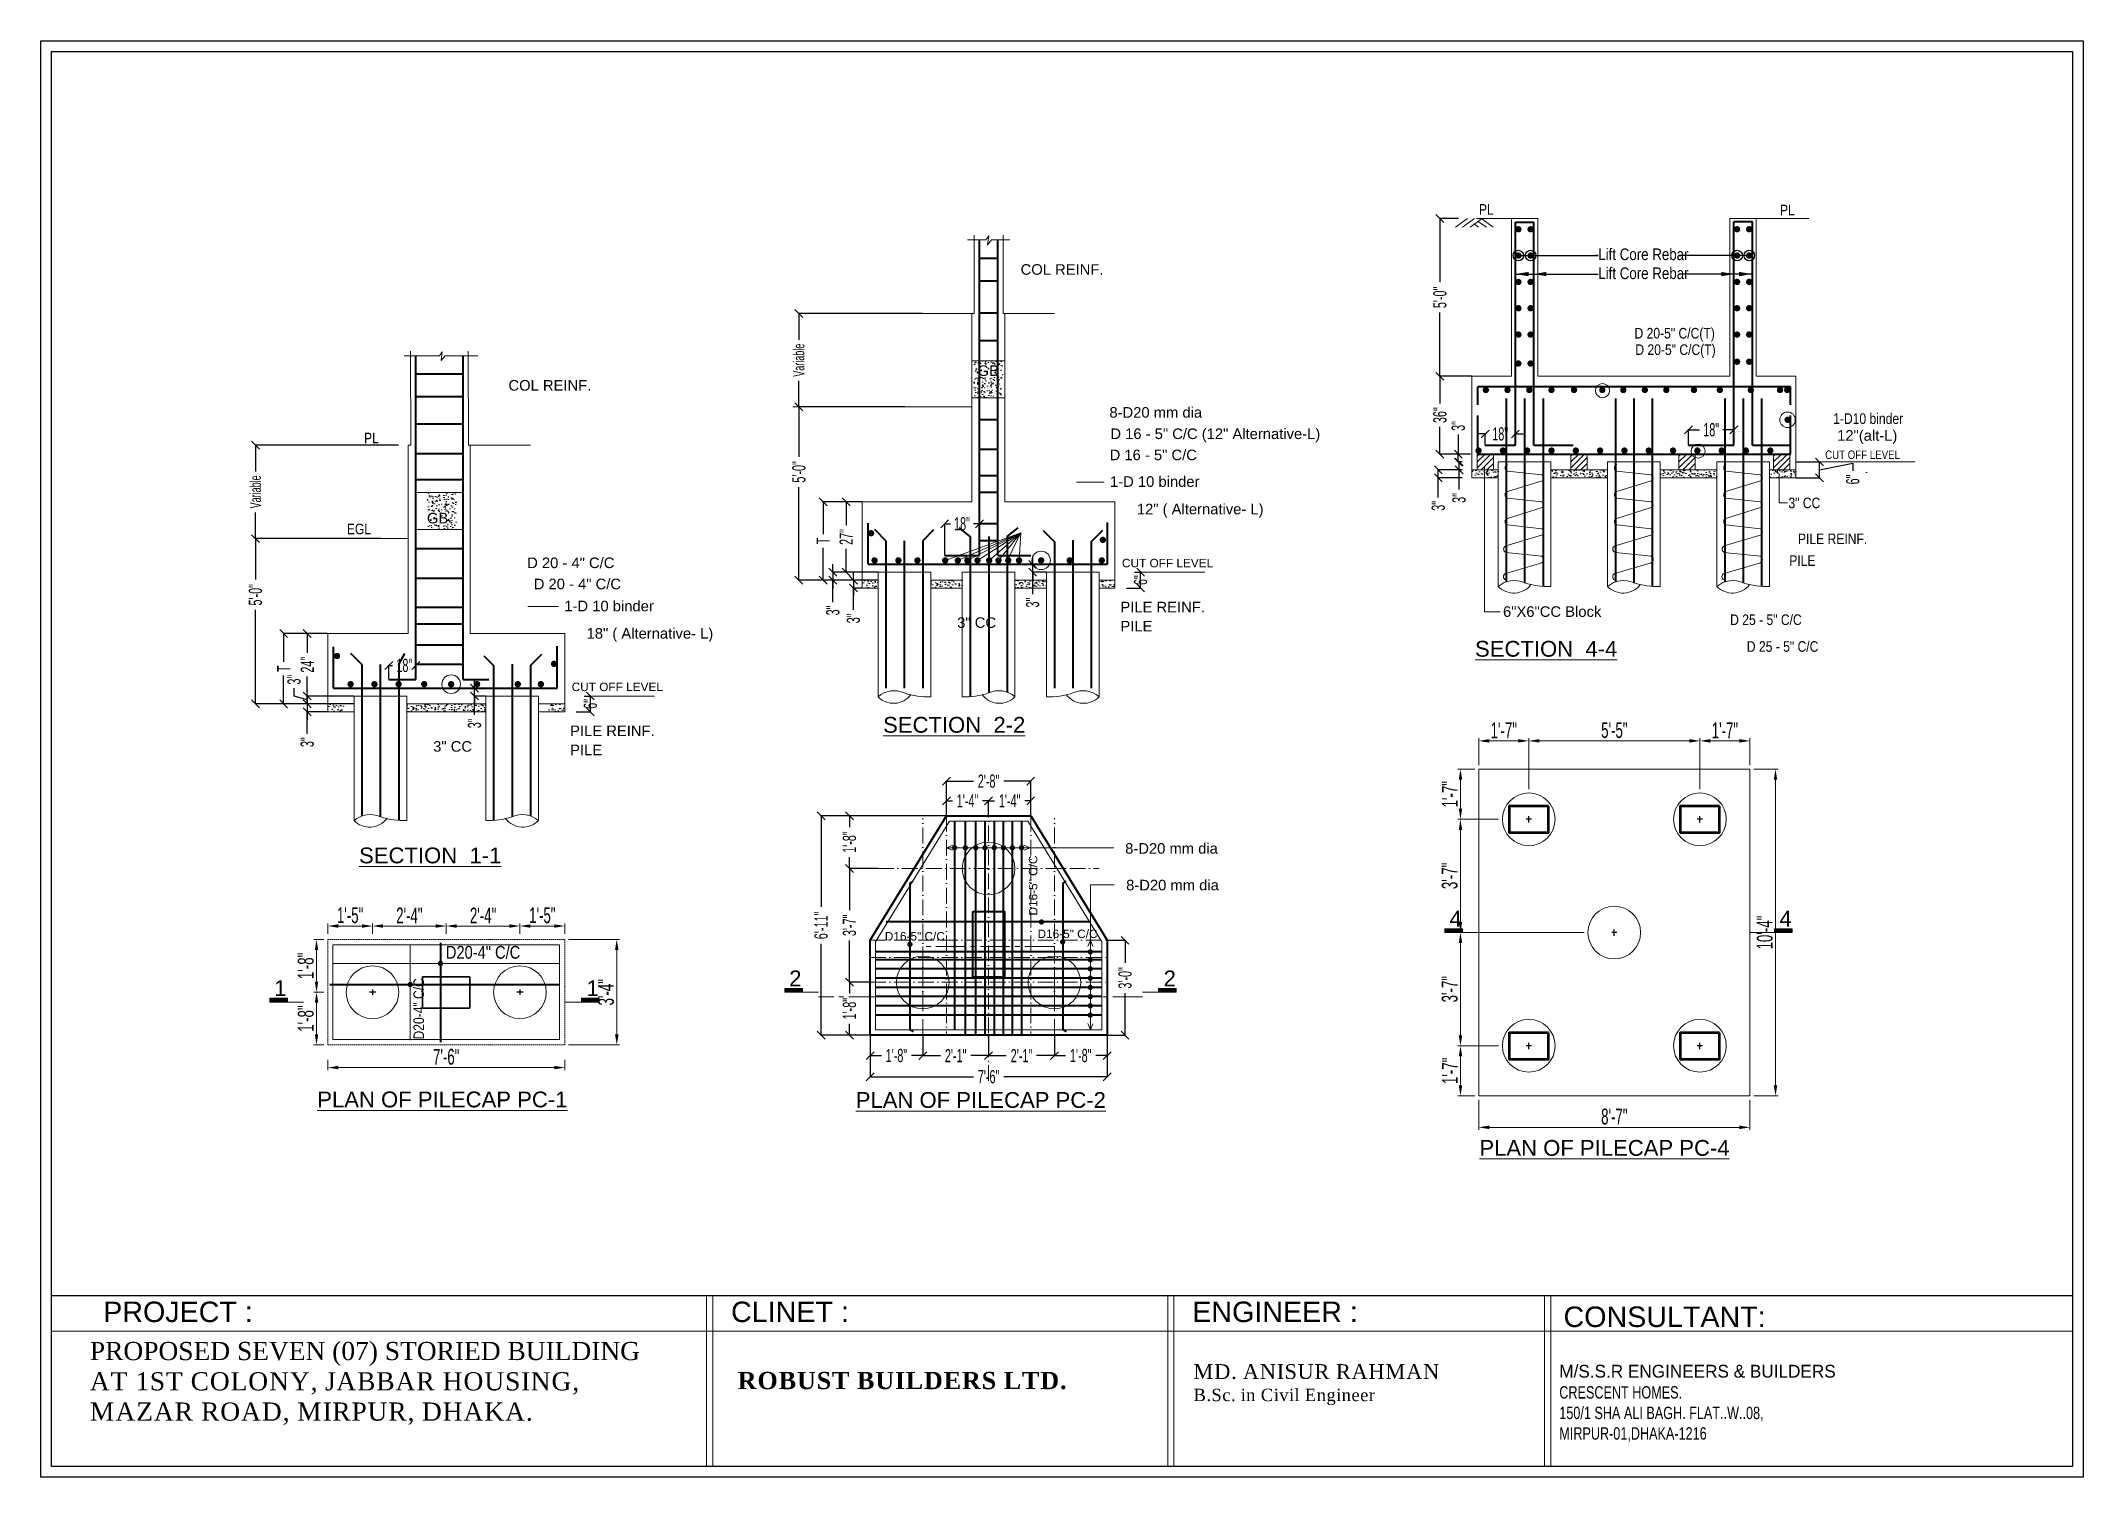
# Model space of a CAD drawing. Extents: x 52891 to 66536, y -48165 to -44533.
# Drawn here: x 56170 to 56946, y -46873 to -46328 of the extents above; entities that cross this region are included whole.
import ezdxf

# ---------------------------------------------------------------- set-up
doc = ezdxf.new("R2010")
doc.units = 0
doc.header["$MEASUREMENT"] = 0
doc.header["$PDMODE"] = 3
for name, pattern in [('ACAD_ISO04W100', [30.5, 24, -3, 0.5, -3]), ('ACAD_ISO10W100', [18, 12, -3, 0, -3]), ('CENTER2', [1.125, 0.75, -0.125, 0.125, -0.125]), ('DASHED', [0.75, 0.5, -0.25])]:
    doc.linetypes.add(name, pattern=pattern)
doc.layers.get('0').update_dxf_attribs({"lineweight": 13})
doc.layers.get('DEFPOINTS').update_dxf_attribs({"lineweight": 13})
for name, color, linetype, lineweight in [('1 HATCH', 251, 'Continuous', 13), ('1-BAR', 146, 'Continuous', 35), ('1-COMON', 4, 'Continuous', 13), ('1-PILE', 173, 'Continuous', 20), ('1-TXT', 4, 'Continuous', 13), ('B_Col Grid', 8, 'DASHED', 13), ('coloum', 1, 'Continuous', 40), ('COLUMN', 1, 'Continuous', 40), ('COLUMN-1', 1, 'Continuous', 50), ('DIM', 8, 'Continuous', 13), ('DIMENSION', 8, 'Continuous', 15), ('dimention', 201, 'Continuous', 13), ('GRID', 251, 'ACAD_ISO04W100', 15), ('Hach', 8, 'Continuous', 13), ('hatch', 252, 'Continuous', 13), ('line', 7, 'Continuous', 15), ('PILE CAP', 183, 'Continuous', 15), ('TEXT', 7, 'Continuous', 13), ('TREE', 84, 'Continuous', 13), ('WALL', 7, 'Continuous', 30)]:
    doc.layers.add(name, color=color, linetype=linetype, lineweight=lineweight)
doc.layers.add('Layer1', color=174, linetype='Continuous')
doc.layers.add('TXT', color=7, linetype='Continuous')
doc.styles.add('AN', font='ARIALN.TTF')
doc.styles.add('Arial', font='arial.ttf')
doc.styles.add('ARIAL_HALF', font='swisscl.ttf', dxfattribs={"width": 0.8})
doc.styles.add('NARROW', font='ARIALN.TTF')
doc.styles.add('RT', font='swiss.ttf')
doc.styles.get("Standard").update_dxf_attribs({"font": 'arial.ttf', "width": 0.6, "height": 6})
doc.styles.add('STYLE3', font='isocp3.shx', dxfattribs={"width": 0.75})
doc.dimstyles.new('1-4', dxfattribs={"dimtxt": 6, "dimasz": 4, "dimexe": 1, "dimexo": 1.5, "dimgap": 1, "dimtad": 1, "dimdec": 1, "dimzin": 3, "dimdsep": 46, "dimlunit": 4, "dimtxsty": 'Standard', "dimcen": 0.09, "dimdle": 4, "dimclrd": 252, "dimclre": 252, "dimclrt": 7, "dimadec": 0, "dimazin": 0, "dimtfac": 1, "dimtdec": 1, "dimtofl": 0, "dimtmove": 1, "dimatfit": 3, "dimfxl": 2, "dimfrac": 1, "dimtolj": 1, "dimtzin": 0, "dimlwd": 9, "dimlwe": 9, "dimarcsym": 0})
doc.dimstyles.get("Standard").update_dxf_attribs({"dimtxt": 7, "dimasz": 4, "dimexe": 3, "dimexo": 3, "dimgap": 0.09, "dimtad": 0, "dimdec": 4, "dimzin": 3, "dimdsep": 46, "dimlunit": 4, "dimtxsty": 'STYLE3', "dimblk": 'OBLIQUE', "dimcen": 8, "dimclrt": 7, "dimadec": 0, "dimazin": 0, "dimtfac": 0.75, "dimtdec": 4, "dimtofl": 0, "dimtmove": 2, "dimatfit": 3, "dimfxl": 1, "dimtolj": 1, "dimtzin": 0, "dimarcsym": 0})
doc.dimstyles.new('Standard$0', dxfattribs={"dimtxt": 7, "dimasz": 3, "dimexe": 2, "dimexo": 2, "dimgap": 1.5, "dimtad": 0, "dimdec": 0, "dimrnd": 0.25, "dimzin": 3, "dimdsep": 46, "dimlunit": 4, "dimtxsty": 'Standard', "dimblk": 'OBLIQUE', "dimcen": 3.4375, "dimdle": 3, "dimclrd": 4, "dimclre": 256, "dimclrt": 256, "dimadec": 0, "dimazin": 0, "dimtfac": 1, "dimtdec": 0, "dimtofl": 0, "dimtmove": 0, "dimatfit": 3, "dimldrblk": 'DOTSMALL', "dimfxl": 4, "dimtolj": 1, "dimtzin": 0, "dimlwd": 9, "dimlwe": -1, "dimarcsym": 0})
pattern_1 = [(50, (47552.333, -46774.3684), (3.5859423, -0.3137293), [0.3749625, -4.1245875]), (355, (47552.333, -46774.3684), (-0.6936873, 3.7605846), [0.29997, -3.29967]), (100.4514, (47552.632, -46774.3946), (2.8922577, 3.446853), [0.3186691, -3.50536]), (46.1842, (47552.333, -46773.3685), (5.3356716, -0.8275123), [0.5624437, -6.1868812]), (96.6356, (47552.7776, -46773.4375), (4.6728462, 4.8701023), [0.4780036, -5.258039]), (351.1842, (47552.333, -46773.3685), (4.6728424, 4.870106), [0.449955, -4.949505]), (21, (47552.833, -46773.6185), (2.9842368, -2.0128931), [0.3749625, -4.1245875]), (326, (47552.833, -46773.6185), (1.216455, 3.6253877), [0.29997, -3.29967]), (71.4514, (47553.0816, -46773.7862), (4.200693, 1.6124912), [0.3186691, -3.50536]), (37.5, (47552.333, -46774.3684), (0.0607932, 1.66430282), [0, -3.259674, 0, -3.349665, 0, -3.31216875]), (7.5, (47552.333, -46774.3684), (1.31521615, 1.97186135), [0, -1.909809, 0, -3.1846815, 0, -1.26237375]), (327.5, (47551.2181, -46774.3684), (2.66884527, -0.11276308), [0, -1.249875, 0, -3.89961, 0, -5.1744825]), (317.5, (47550.7182, -46774.3684), (2.91563925, 0.50047486), [0, -1.6248375, 0, -2.589741, 0, -3.6746325])]
pattern_2 = [(50, (37898.29, -35510.288), (3.5863009, -0.31376067), [0.375, -4.125]), (355, (37898.29, -35510.288), (-0.69375667, 3.76096067), [0.3, -3.3]), (100.4514, (37898.5887, -35510.3142), (2.8925469, 3.4471977), [0.31870095, -3.50571056]), (46.1842, (37898.29, -35509.288), (5.3362052, -0.8275951), [0.5625, -6.1875]), (96.6356, (37898.7345, -35509.357), (4.6733135, 4.8705894), [0.4780514, -5.258565]), (351.1842, (37898.29, -35509.288), (4.6733097, 4.870593), [0.45, -4.95]), (21, (37898.79, -35509.538), (2.98453526, -2.01309445), [0.375, -4.125]), (326, (37898.79, -35509.538), (1.21657666, 3.6257502), [0.3, -3.3]), (71.4514, (37899.0386, -35509.7058), (4.20111314, 1.6126525), [0.31870095, -3.50571056]), (37.5, (37898.2899, -35510.288), (0.06079928, 1.66446927), [0, -3.26, 0, -3.35, 0, -3.3125]), (7.5, (37898.2899, -35510.288), (1.31534769, 1.97205856), [0, -1.91, 0, -3.185, 0, -1.2625]), (327.5, (37897.1749, -35510.288), (2.66911218, -0.11277436), [0, -1.25, 0, -3.9, 0, -5.175]), (317.5, (37896.6749, -35510.288), (2.91593085, 0.5005249), [0, -1.625, 0, -2.59, 0, -3.675])]

msp = doc.modelspace()

# ---------------------------------------------------------------- texts
at = {"style": 'NARROW'}
msp.add_text('D20-4" C/C', height=4.86, dxfattribs=at).set_placement((56323.81, -46676.2))
at = {"insert": (56311.51, -46695.23), "char_height": 4, "width": 58.7519, "attachment_point": 2, "rotation": 90, "style": 'NARROW'}
msp.add_mtext('D20-4" C/C', dxfattribs=at)
at = {"layer": '1-TXT'}
for s, height, style, p in [('PL', 4.014, 'AN', (56716.15, -46393.69)), ('PL', 4.014, 'AN', (56830.49, -46393.92)), ('COL REINF.', 4.014, 'Arial', (56542.11, -46416.49)), ('D 20-5" C/C(T)', 4.0145, 'AN', (56775.25, -46440.7)), ('D 20-5" C/C(T)', 4.0145, 'AN', (56775.58, -46446.94)), ('GB', 4.014, 'RT', (56525.81, -46454.91)), ('COL REINF.', 4.014, 'Arial', (56347.59, -46460.49)), ('8-D20 mm dia', 4.0141, 'RT', (56575.83, -46470.76)), ('1-D10 binder', 4.0145, 'AN', (56850.7, -46473.14)), ('PL', 4.014, 'AN', (56292.75, -46480.5)), ('D 16 - 5" C/C (12" Alternative-L)', 4.0141, 'RT', (56576.19, -46478.88)), ('12"(alt-L)', 4.014, 'Arial', (56852.21, -46479.52)), ('D 16 - 5" C/C', 4.0141, 'RT', (56575.91, -46486.92)), ('CUT OFF LEVEL', 3.2116, 'AN', (56847.65, -46486.45)), ('1-D 10 binder', 4.0141, 'RT', (56576.06, -46497.03)), ('GB', 4.014, 'RT', (56316.64, -46510.91)), ('12" ( Alternative- L)', 4.0141, 'RT', (56586.25, -46507.47)), ('3" CC', 4.014, 'AN', (56833.71, -46505.14)), ('EGL', 4.014, 'AN', (56286.21, -46515.03)), ('PILE REINF.', 4.0145, 'AN', (56837.33, -46518.78)), ('PILE', 4.014, 'AN', (56834.02, -46527.03)), ('D 20 - 4" C/C ', 4.0141, 'RT', (56354.69, -46527.88)), ('CUT OFF LEVEL', 3.2113, 'Arial', (56580.6, -46527.58)), ('D 20 - 4" C/C', 4.0141, 'RT', (56357.19, -46535.92)), ('1-D 10 binder', 4.0141, 'RT', (56368.82, -46544.29)), ('3" CC', 4.014, 'Arial', (56518.01, -46550.59)), ('PILE REINF.', 4.0141, 'Arial', (56580.01, -46544.68)), ('6"X6"CC Block', 4.0145, 'Arial', (56725.32, -46546.4)), ('D 25 - 5" C/C', 4.0145, 'AN', (56811.58, -46549.49)), ('18" ( Alternative- L)', 4.0141, 'RT', (56377.26, -46554.67)), ('PILE', 4.014, 'Arial', (56580.01, -46551.94)), ('%%USECTION  4-4', 5.9994, 'RT', (56714.69, -46561.52)), ('D 25 - 5" C/C', 4.0145, 'AN', (56817.91, -46559.65)), ('CUT OFF LEVEL', 3.2113, 'Arial', (56371.6, -46574.58)), ('%%USECTION  2-2', 5.9994, 'RT', (56489.87, -46590.39)), ('PILE REINF.', 4.0141, 'Arial', (56371.02, -46591.68)), ('3" CC', 4.014, 'Arial', (56319, -46597.59)), ('PILE', 4.014, 'Arial', (56371.02, -46598.94)), ('%%USECTION  1-1', 5.9994, 'RT', (56290.86, -46639.98)), ('8-D20 mm dia', 4.0141, 'RT', (56581.81, -46636.33)), ('8-D20 mm dia', 4.0141, 'RT', (56582.18, -46650.25)), ('4', 6, 'RT', (56704.95, -46664)), ('4', 6, 'RT', (56830.28, -46664)), ('D16-5" C/C', 3.211, 'RT', (56490.54, -46669.28)), ('D16-5" C/C', 3.211, 'RT', (56548.53, -46668.36)), ('1', 6, 'RT', (56258.61, -46690.38)), ('1', 6, 'RT', (56377.25, -46690.38)), ('2', 6, 'RT', (56454.21, -46686.67)), ('2', 6, 'RT', (56596.42, -46686.67)), ('%%UPLAN OF PILECAP PC-1', 5.9994, 'RT', (56274.98, -46732.64)), ('%%UPLAN OF PILECAP PC-2', 5.9994, 'RT', (56479.48, -46732.84)), ('%%UPLAN OF PILECAP PC-4', 5.9994, 'RT', (56716.35, -46751.04))]:
    msp.add_text(s, height=height, dxfattribs=dict(at, style=style)).set_placement(p)
for s, height, rotation, style, p in [('Lift Core Rebar', 4.4159, 360, 'AN', (56761.48, -46410.93, -0.01)), ('Lift Core Rebar', 4.4159, 360, 'AN', (56761.48, -46418.13, -0.01)), ('D16-5" C/C', 3.211, 90, 'RT', (56548.46, -46659.81))]:
    msp.add_text(s, height=height, rotation=rotation, dxfattribs=dict(at, style=style)).set_placement(p)

# ---------------------------------------------------------------- blocks, each defined once
blk = doc.blocks.new('_Oblique')
at = {"layer": 'WALL', "color": 0, "lineweight": -2}
blk.add_line((-0.5, -0.5), (0.5, 0.5), dxfattribs=at)
blk = doc.blocks.new('*D1567')
at = {"layer": 'DEFPOINTS', "color": 0}
for p in [(56477.11, -46685.13), (56484.94, -46685.13), (56484.94, -46705.22)]:
    blk.add_point(p, dxfattribs=at)
at = {"layer": 'DIMENSION', "color": 0, "lineweight": -2}
for p, q in [((56484.87, -46685.13), (56476.93, -46685.13)), ((56477.11, -46685.13), (56477.11, -46689.45)), ((56477.11, -46705.22), (56477.11, -46700.9)), ((56484.87, -46705.22), (56476.93, -46705.22))]:
    blk.add_line(p, q, dxfattribs=at)
at = {"layer": 'DIMENSION', "color": 0, "lineweight": -2, "xscale": 3, "yscale": 3, "zscale": 3}
for p, rotation in [((56477.11, -46685.13), 90), ((56477.11, -46705.22), 270)]:
    blk.add_blockref('_Oblique', p, dxfattribs=dict(at, rotation=rotation))
at = {"layer": 'DIMENSION', "color": 153, "insert": (56477.11, -46695.17), "char_height": 5, "attachment_point": 5, "rotation": 90, "style": 'ARIAL_HALF'}
blk.add_mtext('\\A1;1\'-8"', dxfattribs=at)
blk = doc.blocks.new('_DotSmall')
at = {"layer": 'dimention', "color": 0, "const_width": 0.5}
blk.add_lwpolyline([(-0.0625, 0, 1), (0.0625, 0, 1)], format="xyb", close=True, dxfattribs=at)
blk = doc.blocks.new('*D1568')
at = {"layer": 'DEFPOINTS', "color": 0}
for p in [(56529.93, -46616.27), (56513.93, -46621.93), (56529.93, -46621.93)]:
    blk.add_point(p, dxfattribs=at)
at = {"layer": 'DIMENSION', "color": 0, "lineweight": -2}
for p, q in [((56513.93, -46621.87), (56513.93, -46616.09)), ((56513.93, -46616.27), (56516.21, -46616.27)), ((56529.93, -46616.27), (56527.65, -46616.27)), ((56529.93, -46621.87), (56529.93, -46616.09))]:
    blk.add_line(p, q, dxfattribs=at)
at = {"layer": 'DIMENSION', "color": 0, "lineweight": -2, "xscale": 3, "yscale": 3, "zscale": 3, "rotation": 180}
blk.add_blockref('_Oblique', (56513.93, -46616.27), dxfattribs=at)
at = {"layer": 'DIMENSION', "color": 0, "lineweight": -2, "xscale": 3, "yscale": 3, "zscale": 3}
blk.add_blockref('_Oblique', (56529.93, -46616.27), dxfattribs=at)
at = {"layer": 'DIMENSION', "color": 153, "insert": (56521.93, -46616.27), "char_height": 5, "attachment_point": 5, "style": 'ARIAL_HALF'}
blk.add_mtext('\\A1;1\'-4"', dxfattribs=at)
blk = doc.blocks.new('*D1569')
at = {"layer": 'DEFPOINTS', "color": 0}
for p in [(56545.93, -46616.27), (56529.93, -46621.93), (56545.93, -46621.93)]:
    blk.add_point(p, dxfattribs=at)
at = {"layer": 'DIMENSION', "color": 0, "lineweight": -2}
for p, q in [((56529.93, -46621.87), (56529.93, -46616.09)), ((56529.93, -46616.27), (56532.21, -46616.27)), ((56545.93, -46616.27), (56543.65, -46616.27)), ((56545.93, -46621.87), (56545.93, -46616.09))]:
    blk.add_line(p, q, dxfattribs=at)
at = {"layer": 'DIMENSION', "color": 0, "lineweight": -2, "xscale": 3, "yscale": 3, "zscale": 3, "rotation": 180}
blk.add_blockref('_Oblique', (56529.93, -46616.27), dxfattribs=at)
at = {"layer": 'DIMENSION', "color": 0, "lineweight": -2, "xscale": 3, "yscale": 3, "zscale": 3}
blk.add_blockref('_Oblique', (56545.93, -46616.27), dxfattribs=at)
at = {"layer": 'DIMENSION', "color": 153, "insert": (56537.93, -46616.27), "char_height": 5, "attachment_point": 5, "style": 'ARIAL_HALF'}
blk.add_mtext('\\A1;1\'-4"', dxfattribs=at)
blk = doc.blocks.new('*D1570')
at = {"layer": 'DEFPOINTS', "color": 0}
for p in [(56513.93, -46608.79), (56513.93, -46621.93), (56545.93, -46621.93)]:
    blk.add_point(p, dxfattribs=at)
at = {"layer": 'DIMENSION', "color": 0, "lineweight": -2}
for p, q in [((56513.93, -46621.87), (56513.93, -46608.61)), ((56545.93, -46621.87), (56545.93, -46608.61)), ((56513.93, -46608.79), (56524.17, -46608.79)), ((56545.93, -46608.79), (56535.7, -46608.79))]:
    blk.add_line(p, q, dxfattribs=at)
at = {"layer": 'DIMENSION', "color": 0, "lineweight": -2, "xscale": 3, "yscale": 3, "zscale": 3, "rotation": 180}
blk.add_blockref('_Oblique', (56513.93, -46608.79), dxfattribs=at)
at = {"layer": 'DIMENSION', "color": 0, "lineweight": -2, "xscale": 3, "yscale": 3, "zscale": 3}
blk.add_blockref('_Oblique', (56545.93, -46608.79), dxfattribs=at)
at = {"layer": 'DIMENSION', "color": 153, "insert": (56529.93, -46608.79), "char_height": 5, "attachment_point": 5, "style": 'ARIAL_HALF'}
blk.add_mtext('\\A1;2\'-8"', dxfattribs=at)
blk = doc.blocks.new('*D1571')
at = {"layer": 'DEFPOINTS', "color": 0}
for p in [(56466.34, -46621.93), (56545.93, -46621.93), (56568.93, -46705.22)]:
    blk.add_point(p, dxfattribs=at)
at = {"layer": 'DIMENSION', "color": 0, "lineweight": -2}
for p, q in [((56545.87, -46621.93), (56466.16, -46621.93)), ((56466.34, -46621.93), (56466.34, -46656.55)), ((56466.34, -46705.22), (56466.34, -46670.6)), ((56568.86, -46705.22), (56466.16, -46705.22))]:
    blk.add_line(p, q, dxfattribs=at)
at = {"layer": 'DIMENSION', "color": 0, "lineweight": -2, "xscale": 3, "yscale": 3, "zscale": 3}
for p, rotation in [((56466.34, -46621.93), 90), ((56466.34, -46705.22), 270)]:
    blk.add_blockref('_Oblique', p, dxfattribs=dict(at, rotation=rotation))
at = {"layer": 'DIMENSION', "color": 153, "insert": (56466.34, -46663.57), "char_height": 5, "attachment_point": 5, "rotation": 90, "style": 'ARIAL_HALF'}
blk.add_mtext('\\A1;6\'-11"', dxfattribs=at)
blk = doc.blocks.new('*D1572')
at = {"layer": 'DEFPOINTS', "color": 0}
for p in [(56484.94, -46705.22), (56504.93, -46705.22), (56504.93, -46713)]:
    blk.add_point(p, dxfattribs=at)
at = {"layer": 'DIMENSION', "color": 0, "lineweight": -2}
for p, q in [((56484.94, -46705.28), (56484.94, -46713.18)), ((56504.93, -46705.28), (56504.93, -46713.18)), ((56484.94, -46713), (56489.21, -46713)), ((56504.93, -46713), (56500.65, -46713))]:
    blk.add_line(p, q, dxfattribs=at)
at = {"layer": 'DIMENSION', "color": 0, "lineweight": -2, "xscale": 3, "yscale": 3, "zscale": 3, "rotation": 180}
blk.add_blockref('_Oblique', (56484.94, -46713), dxfattribs=at)
at = {"layer": 'DIMENSION', "color": 0, "lineweight": -2, "xscale": 3, "yscale": 3, "zscale": 3}
blk.add_blockref('_Oblique', (56504.93, -46713), dxfattribs=at)
at = {"layer": 'DIMENSION', "color": 153, "insert": (56494.93, -46713), "char_height": 5, "attachment_point": 5, "style": 'ARIAL_HALF'}
blk.add_mtext('\\A1;1\'-8"', dxfattribs=at)
blk = doc.blocks.new('*D1573')
at = {"layer": 'DEFPOINTS', "color": 0}
for p in [(56504.93, -46705.22), (56529.93, -46705.22), (56529.93, -46713)]:
    blk.add_point(p, dxfattribs=at)
at = {"layer": 'DIMENSION', "color": 0, "lineweight": -2}
for p, q in [((56504.93, -46705.28), (56504.93, -46713.18)), ((56529.93, -46705.28), (56529.93, -46713.18)), ((56504.93, -46713), (56511.67, -46713)), ((56529.93, -46713), (56523.2, -46713))]:
    blk.add_line(p, q, dxfattribs=at)
at = {"layer": 'DIMENSION', "color": 0, "lineweight": -2, "xscale": 3, "yscale": 3, "zscale": 3, "rotation": 180}
blk.add_blockref('_Oblique', (56504.93, -46713), dxfattribs=at)
at = {"layer": 'DIMENSION', "color": 0, "lineweight": -2, "xscale": 3, "yscale": 3, "zscale": 3}
blk.add_blockref('_Oblique', (56529.93, -46713), dxfattribs=at)
at = {"layer": 'DIMENSION', "color": 153, "insert": (56517.43, -46713), "char_height": 5, "attachment_point": 5, "style": 'ARIAL_HALF'}
blk.add_mtext('\\A1;2\'-1"', dxfattribs=at)
blk = doc.blocks.new('*D1574')
at = {"layer": 'DEFPOINTS', "color": 0}
for p in [(56529.93, -46705.22), (56554.93, -46705.22), (56554.93, -46713)]:
    blk.add_point(p, dxfattribs=at)
at = {"layer": 'DIMENSION', "color": 0, "lineweight": -2}
for p, q in [((56529.93, -46705.28), (56529.93, -46713.18)), ((56554.93, -46705.28), (56554.93, -46713.18)), ((56529.93, -46713), (56536.67, -46713)), ((56554.93, -46713), (56548.19, -46713))]:
    blk.add_line(p, q, dxfattribs=at)
at = {"layer": 'DIMENSION', "color": 0, "lineweight": -2, "xscale": 3, "yscale": 3, "zscale": 3, "rotation": 180}
blk.add_blockref('_Oblique', (56529.93, -46713), dxfattribs=at)
at = {"layer": 'DIMENSION', "color": 0, "lineweight": -2, "xscale": 3, "yscale": 3, "zscale": 3}
blk.add_blockref('_Oblique', (56554.93, -46713), dxfattribs=at)
at = {"layer": 'DIMENSION', "color": 153, "insert": (56542.43, -46713), "char_height": 5, "attachment_point": 5, "style": 'ARIAL_HALF'}
blk.add_mtext('\\A1;2\'-1"', dxfattribs=at)
blk = doc.blocks.new('*D1575')
at = {"layer": 'DEFPOINTS', "color": 0}
for p in [(56554.93, -46705.22), (56574.93, -46705.22), (56574.93, -46713)]:
    blk.add_point(p, dxfattribs=at)
at = {"layer": 'DIMENSION', "color": 0, "lineweight": -2}
for p, q in [((56554.93, -46705.28), (56554.93, -46713.18)), ((56574.93, -46705.28), (56574.93, -46713.18)), ((56554.93, -46713), (56559.21, -46713)), ((56574.93, -46713), (56570.65, -46713))]:
    blk.add_line(p, q, dxfattribs=at)
at = {"layer": 'DIMENSION', "color": 0, "lineweight": -2, "xscale": 3, "yscale": 3, "zscale": 3, "rotation": 180}
blk.add_blockref('_Oblique', (56554.93, -46713), dxfattribs=at)
at = {"layer": 'DIMENSION', "color": 0, "lineweight": -2, "xscale": 3, "yscale": 3, "zscale": 3}
blk.add_blockref('_Oblique', (56574.93, -46713), dxfattribs=at)
at = {"layer": 'DIMENSION', "color": 153, "insert": (56564.93, -46713), "char_height": 5, "attachment_point": 5, "style": 'ARIAL_HALF'}
blk.add_mtext('\\A1;1\'-8"', dxfattribs=at)
blk = doc.blocks.new('*D1576')
at = {"layer": 'DEFPOINTS', "color": 0}
for p in [(56477.11, -46641.93), (56487.94, -46641.93), (56484.94, -46685.13)]:
    blk.add_point(p, dxfattribs=at)
at = {"layer": 'DIMENSION', "color": 0, "lineweight": -2}
for p, q in [((56487.87, -46641.93), (56476.93, -46641.93)), ((56477.11, -46641.93), (56477.11, -46657.76)), ((56477.11, -46685.13), (56477.11, -46669.3)), ((56484.87, -46685.13), (56476.93, -46685.13))]:
    blk.add_line(p, q, dxfattribs=at)
at = {"layer": 'DIMENSION', "color": 0, "lineweight": -2, "xscale": 3, "yscale": 3, "zscale": 3}
for p, rotation in [((56477.11, -46641.93), 90), ((56477.11, -46685.13), 270)]:
    blk.add_blockref('_Oblique', p, dxfattribs=dict(at, rotation=rotation))
at = {"layer": 'DIMENSION', "color": 153, "insert": (56477.11, -46663.53), "char_height": 5, "attachment_point": 5, "rotation": 90, "style": 'ARIAL_HALF'}
blk.add_mtext('\\A1;3\'-7"', dxfattribs=at)
blk = doc.blocks.new('*D1577')
at = {"layer": 'DEFPOINTS', "color": 0}
for p in [(56477.11, -46621.93), (56513.93, -46621.93), (56487.94, -46641.93)]:
    blk.add_point(p, dxfattribs=at)
at = {"layer": 'DIMENSION', "color": 0, "lineweight": -2}
for p, q in [((56513.87, -46621.93), (56476.93, -46621.93)), ((56477.11, -46621.93), (56477.11, -46626.21)), ((56477.11, -46641.93), (56477.11, -46637.65)), ((56487.87, -46641.93), (56476.93, -46641.93))]:
    blk.add_line(p, q, dxfattribs=at)
at = {"layer": 'DIMENSION', "color": 0, "lineweight": -2, "xscale": 3, "yscale": 3, "zscale": 3}
for p, rotation in [((56477.11, -46621.93), 90), ((56477.11, -46641.93), 270)]:
    blk.add_blockref('_Oblique', p, dxfattribs=dict(at, rotation=rotation))
at = {"layer": 'DIMENSION', "color": 153, "insert": (56477.11, -46631.93), "char_height": 5, "attachment_point": 5, "rotation": 90, "style": 'ARIAL_HALF'}
blk.add_mtext('\\A1;1\'-8"', dxfattribs=at)
blk = doc.blocks.new('*D1578')
at = {"layer": 'DEFPOINTS', "color": 0}
for p in [(56574.93, -46669.22), (56574.93, -46705.22), (56581.76, -46705.22)]:
    blk.add_point(p, dxfattribs=at)
at = {"layer": 'DIMENSION', "color": 0, "lineweight": -2}
for p, q in [((56574.99, -46669.22), (56581.94, -46669.22)), ((56581.76, -46669.22), (56581.76, -46677.72)), ((56581.76, -46705.22), (56581.76, -46689.26)), ((56574.99, -46705.22), (56581.94, -46705.22))]:
    blk.add_line(p, q, dxfattribs=at)
at = {"layer": 'DIMENSION', "color": 0, "lineweight": -2, "xscale": 3, "yscale": 3, "zscale": 3}
for p, rotation in [((56581.76, -46669.22), 90), ((56581.76, -46705.22), 270)]:
    blk.add_blockref('_Oblique', p, dxfattribs=dict(at, rotation=rotation))
at = {"layer": 'DIMENSION', "color": 153, "insert": (56581.76, -46683.49), "char_height": 5, "attachment_point": 5, "rotation": 90, "style": 'ARIAL_HALF'}
blk.add_mtext('\\A1;3\'-0"', dxfattribs=at)
blk = doc.blocks.new('*D1579')
at = {"layer": 'DEFPOINTS', "color": 0}
for p in [(56457.91, -46431.18), (56504.88, -46431.18), (56481.13, -46466.69)]:
    blk.add_point(p, dxfattribs=at)
at = {"layer": 'DIMENSION', "color": 0, "lineweight": -2}
for p, q in [((56504.82, -46431.18), (56457.73, -46431.18)), ((56457.91, -46431.18), (56457.91, -46441.15)), ((56457.91, -46466.69), (56457.91, -46456.73)), ((56481.06, -46466.69), (56457.73, -46466.69))]:
    blk.add_line(p, q, dxfattribs=at)
at = {"layer": 'DIMENSION', "color": 0, "lineweight": -2, "xscale": 3, "yscale": 3, "zscale": 3}
for p, rotation in [((56457.91, -46431.18), 90), ((56457.91, -46466.69), 270)]:
    blk.add_blockref('_Oblique', p, dxfattribs=dict(at, rotation=rotation))
at = {"layer": 'DIMENSION', "color": 153, "insert": (56457.91, -46448.94), "char_height": 5, "attachment_point": 5, "rotation": 90, "style": 'ARIAL_HALF'}
blk.add_mtext('\\A1;{\\fSwis721 LtCn BT|b0|i0|c0|p34;\\H0.8333x;\\W0.8;\\C153;Variable}', dxfattribs=at)
blk = doc.blocks.new('*D1580')
at = {"layer": 'DEFPOINTS', "color": 0}
for p in [(56457.91, -46466.69), (56498.23, -46466.69), (56481.95, -46532.45)]:
    blk.add_point(p, dxfattribs=at)
at = {"layer": 'DIMENSION', "color": 0, "lineweight": -2}
for p, q in [((56498.17, -46466.69), (56457.73, -46466.69)), ((56457.91, -46466.69), (56457.91, -46485.58)), ((56457.91, -46532.45), (56457.91, -46497.11)), ((56481.89, -46532.45), (56457.73, -46532.45))]:
    blk.add_line(p, q, dxfattribs=at)
at = {"layer": 'DIMENSION', "color": 0, "lineweight": -2, "xscale": 3, "yscale": 3, "zscale": 3}
for p, rotation in [((56457.91, -46466.69), 90), ((56457.91, -46532.45), 270)]:
    blk.add_blockref('_Oblique', p, dxfattribs=dict(at, rotation=rotation))
at = {"layer": 'DIMENSION', "color": 153, "insert": (56457.91, -46491.35), "char_height": 5, "attachment_point": 5, "rotation": 90, "style": 'ARIAL_HALF'}
blk.add_mtext('\\A1;5\'-0"', dxfattribs=at)
blk = doc.blocks.new('*D1581')
at = {"layer": 'DEFPOINTS', "color": 0}
for p in [(56585.37, -46529.45), (56587.69, -46529.45), (56582.24, -46535.45)]:
    blk.add_point(p, dxfattribs=at)
at = {"layer": 'DIMENSION', "color": 0, "lineweight": -2}
for p, q in [((56585.44, -46529.45), (56587.87, -46529.45)), ((56587.69, -46535.45), (56587.69, -46529.45)), ((56582.3, -46535.45), (56587.87, -46535.45))]:
    blk.add_line(p, q, dxfattribs=at)
at = {"layer": 'DIMENSION', "color": 0, "lineweight": -2, "xscale": 3, "yscale": 3, "zscale": 3}
for p, rotation in [((56587.69, -46529.45), 90), ((56587.69, -46535.45), 270)]:
    blk.add_blockref('_Oblique', p, dxfattribs=dict(at, rotation=rotation))
at = {"layer": 'DIMENSION', "color": 153, "insert": (56587.69, -46532.45), "char_height": 5, "attachment_point": 5, "rotation": 90, "style": 'ARIAL_HALF'}
blk.add_mtext('\\A1;6"', dxfattribs=at)
blk = doc.blocks.new('*D1582')
at = {"layer": 'DEFPOINTS', "color": 0}
for p in [(56544.55, -46526.45), (56546.68, -46526.45), (56551.94, -46529.45)]:
    blk.add_point(p, dxfattribs=at)
at = {"layer": 'DIMENSION', "color": 0, "lineweight": -2}
for p, q in [((56544.61, -46526.45), (56546.86, -46526.45)), ((56551.88, -46529.45), (56546.5, -46529.45)), ((56546.68, -46526.45), (56546.68, -46523.45)), ((56546.68, -46529.45), (56546.68, -46526.45)), ((56546.68, -46529.45), (56546.68, -46532.45)), ((56546.68, -46537.76), (56546.68, -46529.45))]:
    blk.add_line(p, q, dxfattribs=at)
at = {"layer": 'DIMENSION', "color": 0, "lineweight": -2, "xscale": 3, "yscale": 3, "zscale": 3}
for p, rotation in [((56546.68, -46526.45), 270), ((56546.68, -46529.45), 90)]:
    blk.add_blockref('_Oblique', p, dxfattribs=dict(at, rotation=rotation))
at = {"layer": 'DIMENSION', "color": 153, "insert": (56546.68, -46540.97), "char_height": 5, "attachment_point": 5, "rotation": 90, "style": 'ARIAL_HALF'}
blk.add_mtext('\\A1;3"', dxfattribs=at)
blk = doc.blocks.new('*D1583')
at = {"layer": 'DEFPOINTS', "color": 0}
for p in [(56526.45, -46511.07), (56513.26, -46523.14), (56526.45, -46523.14)]:
    blk.add_point(p, dxfattribs=at)
at = {"layer": 'DIMENSION', "color": 0, "lineweight": -2}
for p, q in [((56513.26, -46523.07), (56513.26, -46510.89)), ((56513.26, -46511.07), (56515.44, -46511.07)), ((56526.45, -46511.07), (56524.27, -46511.07)), ((56526.45, -46523.07), (56526.45, -46510.89))]:
    blk.add_line(p, q, dxfattribs=at)
at = {"layer": 'DIMENSION', "color": 0, "lineweight": -2, "xscale": 3, "yscale": 3, "zscale": 3, "rotation": 180}
blk.add_blockref('_Oblique', (56513.26, -46511.07), dxfattribs=at)
at = {"layer": 'DIMENSION', "color": 0, "lineweight": -2, "xscale": 3, "yscale": 3, "zscale": 3}
blk.add_blockref('_Oblique', (56526.45, -46511.07), dxfattribs=at)
at = {"layer": 'DIMENSION', "color": 153, "insert": (56519.85, -46511.07), "char_height": 5, "attachment_point": 5, "style": 'ARIAL_HALF'}
blk.add_mtext('\\A1;18"', dxfattribs=at)
blk = doc.blocks.new('*D1584')
at = {"layer": 'DEFPOINTS', "color": 0}
for p in [(56478.85, -46502.69), (56467.12, -46532.45), (56481.95, -46532.45)]:
    blk.add_point(p, dxfattribs=at)
at = {"layer": 'DIMENSION', "color": 0, "lineweight": -2}
for p, q in [((56478.79, -46502.69), (56466.94, -46502.69)), ((56467.12, -46502.69), (56467.12, -46514.99)), ((56467.12, -46532.45), (56467.12, -46520.15)), ((56481.89, -46532.45), (56466.94, -46532.45))]:
    blk.add_line(p, q, dxfattribs=at)
at = {"layer": 'DIMENSION', "color": 0, "lineweight": -2, "xscale": 3, "yscale": 3, "zscale": 3}
for p, rotation in [((56467.12, -46502.69), 90), ((56467.12, -46532.45), 270)]:
    blk.add_blockref('_Oblique', p, dxfattribs=dict(at, rotation=rotation))
at = {"layer": 'DIMENSION', "color": 153, "insert": (56467.12, -46517.57), "char_height": 5, "attachment_point": 5, "rotation": 90, "style": 'ARIAL_HALF'}
blk.add_mtext('\\A1;T', dxfattribs=at)
blk = doc.blocks.new('*D1585')
at = {"layer": 'DEFPOINTS', "color": 0}
for p in [(56481.95, -46502.69), (56475.85, -46529.45), (56487.95, -46529.45)]:
    blk.add_point(p, dxfattribs=at)
at = {"layer": 'DIMENSION', "color": 0, "lineweight": -2}
for p, q in [((56481.89, -46502.69), (56475.67, -46502.69)), ((56475.85, -46502.69), (56475.85, -46511.61)), ((56475.85, -46529.45), (56475.85, -46520.53)), ((56487.89, -46529.45), (56475.67, -46529.45))]:
    blk.add_line(p, q, dxfattribs=at)
at = {"layer": 'DIMENSION', "color": 0, "lineweight": -2, "xscale": 3, "yscale": 3, "zscale": 3}
for p, rotation in [((56475.85, -46502.69), 90), ((56475.85, -46529.45), 270)]:
    blk.add_blockref('_Oblique', p, dxfattribs=dict(at, rotation=rotation))
at = {"layer": 'DIMENSION', "color": 153, "insert": (56475.85, -46516.07), "char_height": 5, "attachment_point": 5, "rotation": 90, "style": 'ARIAL_HALF'}
blk.add_mtext('\\A1;27"', dxfattribs=at)
blk = doc.blocks.new('*D1586')
at = {"layer": 'DEFPOINTS', "color": 0}
for p in [(56487.95, -46529.45), (56470.79, -46532.45), (56487.95, -46532.45)]:
    blk.add_point(p, dxfattribs=at)
at = {"layer": 'DIMENSION', "color": 0, "lineweight": -2}
for p, q in [((56487.89, -46529.45), (56470.61, -46529.45)), ((56470.79, -46529.45), (56470.79, -46526.45)), ((56470.79, -46529.45), (56470.79, -46532.45)), ((56487.89, -46532.45), (56470.61, -46532.45)), ((56470.79, -46532.45), (56470.79, -46535.45)), ((56470.79, -46540.76), (56470.79, -46532.45))]:
    blk.add_line(p, q, dxfattribs=at)
at = {"layer": 'DIMENSION', "color": 0, "lineweight": -2, "xscale": 3, "yscale": 3, "zscale": 3}
for p, rotation in [((56470.79, -46529.45), 270), ((56470.79, -46532.45), 90)]:
    blk.add_blockref('_Oblique', p, dxfattribs=dict(at, rotation=rotation))
at = {"layer": 'DIMENSION', "color": 153, "insert": (56470.79, -46543.97), "char_height": 5, "attachment_point": 5, "rotation": 90, "style": 'ARIAL_HALF'}
blk.add_mtext('\\A1;3"', dxfattribs=at)
blk = doc.blocks.new('*D1587')
at = {"layer": 'DEFPOINTS', "color": 0}
for p in [(56478.59, -46535.45), (56481.95, -46532.45), (56481.95, -46535.45)]:
    blk.add_point(p, dxfattribs=at)
at = {"layer": 'DIMENSION', "color": 0, "lineweight": -2}
for p, q in [((56478.59, -46532.45), (56478.59, -46529.45)), ((56481.89, -46532.45), (56478.41, -46532.45)), ((56481.89, -46535.45), (56478.41, -46535.45)), ((56478.59, -46532.45), (56478.59, -46535.45)), ((56478.59, -46535.45), (56478.59, -46538.45)), ((56478.59, -46543.76), (56478.59, -46535.45))]:
    blk.add_line(p, q, dxfattribs=at)
at = {"layer": 'DIMENSION', "color": 0, "lineweight": -2, "xscale": 3, "yscale": 3, "zscale": 3}
for p, rotation in [((56478.59, -46532.45), 270), ((56478.59, -46535.45), 90)]:
    blk.add_blockref('_Oblique', p, dxfattribs=dict(at, rotation=rotation))
at = {"layer": 'DIMENSION', "color": 153, "insert": (56478.59, -46546.97), "char_height": 5, "attachment_point": 5, "rotation": 90, "style": 'ARIAL_HALF'}
blk.add_mtext('\\A1;3"', dxfattribs=at)
blk = doc.blocks.new('*D1588')
at = {"layer": 'DEFPOINTS', "color": 0}
for p in [(56484.94, -46705.22), (56574.93, -46705.22), (56574.93, -46721.02)]:
    blk.add_point(p, dxfattribs=at)
at = {"layer": 'DIMENSION', "color": 0, "lineweight": -2}
for p, q in [((56484.94, -46705.28), (56484.94, -46721.2)), ((56574.93, -46705.28), (56574.93, -46721.2)), ((56484.94, -46721.02), (56524.18, -46721.02)), ((56574.93, -46721.02), (56535.69, -46721.02))]:
    blk.add_line(p, q, dxfattribs=at)
at = {"layer": 'DIMENSION', "color": 0, "lineweight": -2, "xscale": 3, "yscale": 3, "zscale": 3, "rotation": 180}
blk.add_blockref('_Oblique', (56484.94, -46721.02), dxfattribs=at)
at = {"layer": 'DIMENSION', "color": 0, "lineweight": -2, "xscale": 3, "yscale": 3, "zscale": 3}
blk.add_blockref('_Oblique', (56574.93, -46721.02), dxfattribs=at)
at = {"layer": 'DIMENSION', "color": 153, "insert": (56529.93, -46721.02), "char_height": 5, "attachment_point": 5, "style": 'ARIAL_HALF'}
blk.add_mtext('\\A1;7\'-6"', dxfattribs=at)
blk = doc.blocks.new('vbvcb')
at = {"layer": 'COLUMN', "lineweight": 30}
for p, q in [((13741.41, -7909.75), (13741.41, -7927.75)), ((13753.41, -7909.75), (13741.41, -7909.75)), ((13753.41, -7927.75), (13753.41, -7909.75)), ((13741.41, -7927.75), (13753.41, -7927.75))]:
    blk.add_line(p, q, dxfattribs=at)
blk = doc.blocks.new('*D1589')
at = {"layer": 'DEFPOINTS', "color": 0}
for p in [(56251.52, -46481.18), (56305.87, -46481.18), (56282.12, -46516.69)]:
    blk.add_point(p, dxfattribs=at)
at = {"layer": 'DIMENSION', "color": 0, "lineweight": -2}
for p, q in [((56305.81, -46481.18), (56251.34, -46481.18)), ((56251.52, -46481.18), (56251.52, -46491.15)), ((56251.52, -46516.69), (56251.52, -46506.73)), ((56282.06, -46516.69), (56251.34, -46516.69))]:
    blk.add_line(p, q, dxfattribs=at)
at = {"layer": 'DIMENSION', "color": 0, "lineweight": -2, "xscale": 3, "yscale": 3, "zscale": 3}
for p, rotation in [((56251.52, -46481.18), 90), ((56251.52, -46516.69), 270)]:
    blk.add_blockref('_Oblique', p, dxfattribs=dict(at, rotation=rotation))
at = {"layer": 'DIMENSION', "color": 153, "insert": (56251.52, -46498.94), "char_height": 5, "attachment_point": 5, "rotation": 90, "style": 'ARIAL_HALF'}
blk.add_mtext('\\A1;{\\fSwis721 LtCn BT|b0|i0|c0|p34;\\H0.8333x;\\W0.8;\\C153;Variable}', dxfattribs=at)
blk = doc.blocks.new('*D1590')
at = {"layer": 'DEFPOINTS', "color": 0}
for p in [(56251.52, -46516.69), (56299.23, -46516.69), (56278.95, -46579.45)]:
    blk.add_point(p, dxfattribs=at)
at = {"layer": 'DIMENSION', "color": 0, "lineweight": -2}
for p, q in [((56299.17, -46516.69), (56251.34, -46516.69)), ((56251.52, -46516.69), (56251.52, -46532.25)), ((56251.52, -46579.45), (56251.52, -46543.79)), ((56278.88, -46579.45), (56251.34, -46579.45))]:
    blk.add_line(p, q, dxfattribs=at)
at = {"layer": 'DIMENSION', "color": 0, "lineweight": -2, "xscale": 3, "yscale": 3, "zscale": 3}
for p, rotation in [((56251.52, -46516.69), 90), ((56251.52, -46579.45), 270)]:
    blk.add_blockref('_Oblique', p, dxfattribs=dict(at, rotation=rotation))
at = {"layer": 'DIMENSION', "color": 153, "insert": (56251.52, -46538.02), "char_height": 5, "attachment_point": 5, "rotation": 90, "style": 'ARIAL_HALF'}
blk.add_mtext('\\A1;5\'-0"', dxfattribs=at)
blk = doc.blocks.new('*D1591')
at = {"layer": 'DEFPOINTS', "color": 0}
for p in [(56376.38, -46576.45), (56378.7, -46576.45), (56373.24, -46582.45)]:
    blk.add_point(p, dxfattribs=at)
at = {"layer": 'DIMENSION', "color": 0, "lineweight": -2}
for p, q in [((56376.44, -46576.45), (56378.88, -46576.45)), ((56378.7, -46582.45), (56378.7, -46576.45)), ((56373.31, -46582.45), (56378.88, -46582.45))]:
    blk.add_line(p, q, dxfattribs=at)
at = {"layer": 'DIMENSION', "color": 0, "lineweight": -2, "xscale": 3, "yscale": 3, "zscale": 3}
for p, rotation in [((56378.7, -46576.45), 90), ((56378.7, -46582.45), 270)]:
    blk.add_blockref('_Oblique', p, dxfattribs=dict(at, rotation=rotation))
at = {"layer": 'DIMENSION', "color": 153, "insert": (56378.7, -46579.45), "char_height": 5, "attachment_point": 5, "rotation": 90, "style": 'ARIAL_HALF'}
blk.add_mtext('\\A1;6"', dxfattribs=at)
blk = doc.blocks.new('*D1592')
at = {"layer": 'DEFPOINTS', "color": 0}
for p in [(56325.16, -46573.45), (56334.71, -46573.45), (56338.95, -46576.45)]:
    blk.add_point(p, dxfattribs=at)
at = {"layer": 'DIMENSION', "color": 0, "lineweight": -2}
for p, q in [((56325.22, -46573.45), (56334.89, -46573.45)), ((56338.88, -46576.45), (56334.53, -46576.45)), ((56334.71, -46573.45), (56334.71, -46570.45)), ((56334.71, -46576.45), (56334.71, -46573.45)), ((56334.71, -46576.45), (56334.71, -46579.45)), ((56334.71, -46583.61), (56334.71, -46576.45))]:
    blk.add_line(p, q, dxfattribs=at)
at = {"layer": 'DIMENSION', "color": 0, "lineweight": -2, "xscale": 3, "yscale": 3, "zscale": 3}
for p, rotation in [((56334.71, -46573.45), 270), ((56334.71, -46576.45), 90)]:
    blk.add_blockref('_Oblique', p, dxfattribs=dict(at, rotation=rotation))
at = {"layer": 'DIMENSION', "color": 153, "insert": (56334.71, -46586.82), "char_height": 5, "attachment_point": 5, "rotation": 90, "style": 'ARIAL_HALF'}
blk.add_mtext('\\A1;3"', dxfattribs=at)
blk = doc.blocks.new('*D1593')
at = {"layer": 'DEFPOINTS', "color": 0}
for p in [(56312.45, -46564.86), (56302.19, -46570.14), (56312.45, -46570.14)]:
    blk.add_point(p, dxfattribs=at)
at = {"layer": 'DIMENSION', "color": 0, "lineweight": -2}
for p, q in [((56302.19, -46570.07), (56302.19, -46564.68)), ((56302.19, -46564.86), (56303.61, -46564.86)), ((56312.45, -46564.86), (56312.44, -46564.86)), ((56312.45, -46570.07), (56312.45, -46564.68))]:
    blk.add_line(p, q, dxfattribs=at)
at = {"layer": 'DIMENSION', "color": 0, "lineweight": -2, "xscale": 3, "yscale": 3, "zscale": 3, "rotation": 180}
blk.add_blockref('_Oblique', (56302.19, -46564.86), dxfattribs=at)
at = {"layer": 'DIMENSION', "color": 0, "lineweight": -2, "xscale": 3, "yscale": 3, "zscale": 3}
blk.add_blockref('_Oblique', (56312.45, -46564.86), dxfattribs=at)
at = {"layer": 'DIMENSION', "color": 153, "insert": (56308.03, -46564.86), "char_height": 5, "attachment_point": 5, "style": 'ARIAL_HALF'}
blk.add_mtext('\\A1;18"', dxfattribs=at)
blk = doc.blocks.new('*D1594')
at = {"layer": 'DEFPOINTS', "color": 0}
for p in [(56278.95, -46552.69), (56262.2, -46579.45), (56278.95, -46579.45)]:
    blk.add_point(p, dxfattribs=at)
at = {"layer": 'DIMENSION', "color": 0, "lineweight": -2}
for p, q in [((56278.88, -46552.69), (56262.02, -46552.69)), ((56262.2, -46552.69), (56262.2, -46563.49)), ((56262.2, -46579.45), (56262.2, -46568.65)), ((56278.88, -46579.45), (56262.02, -46579.45))]:
    blk.add_line(p, q, dxfattribs=at)
at = {"layer": 'DIMENSION', "color": 0, "lineweight": -2, "xscale": 3, "yscale": 3, "zscale": 3}
for p, rotation in [((56262.2, -46552.69), 90), ((56262.2, -46579.45), 270)]:
    blk.add_blockref('_Oblique', p, dxfattribs=dict(at, rotation=rotation))
at = {"layer": 'DIMENSION', "color": 153, "insert": (56262.2, -46566.07), "char_height": 5, "attachment_point": 5, "rotation": 90, "style": 'ARIAL_HALF'}
blk.add_mtext('\\A1;T', dxfattribs=at)
blk = doc.blocks.new('*D1595')
at = {"layer": 'DEFPOINTS', "color": 0}
for p in [(56278.95, -46552.69), (56271.18, -46576.45), (56288.95, -46576.45)]:
    blk.add_point(p, dxfattribs=at)
at = {"layer": 'DIMENSION', "color": 0, "lineweight": -2}
for p, q in [((56278.88, -46552.69), (56271, -46552.69)), ((56271.18, -46552.69), (56271.18, -46560.11)), ((56271.18, -46576.45), (56271.18, -46569.03)), ((56288.88, -46576.45), (56271, -46576.45))]:
    blk.add_line(p, q, dxfattribs=at)
at = {"layer": 'DIMENSION', "color": 0, "lineweight": -2, "xscale": 3, "yscale": 3, "zscale": 3}
for p, rotation in [((56271.18, -46552.69), 90), ((56271.18, -46576.45), 270)]:
    blk.add_blockref('_Oblique', p, dxfattribs=dict(at, rotation=rotation))
at = {"layer": 'DIMENSION', "color": 153, "insert": (56271.18, -46564.57), "char_height": 5, "attachment_point": 5, "rotation": 90, "style": 'ARIAL_HALF'}
blk.add_mtext('\\A1;24"', dxfattribs=at)
blk = doc.blocks.new('*D1596')
at = {"layer": 'DEFPOINTS', "color": 0}
for p in [(56288.95, -46576.45), (56271.18, -46579.45), (56288.95, -46579.45)]:
    blk.add_point(p, dxfattribs=at)
at = {"layer": 'DIMENSION', "color": 0, "lineweight": -2}
for p, q in [((56266.19, -46576.45), (56266.19, -46573.45)), ((56271.18, -46577.95), (56266.19, -46576.45)), ((56288.88, -46576.45), (56271, -46576.45)), ((56271.18, -46576.45), (56271.18, -46573.45)), ((56271.18, -46576.45), (56271.18, -46579.45)), ((56288.88, -46579.45), (56271, -46579.45)), ((56271.18, -46579.45), (56271.18, -46582.45))]:
    blk.add_line(p, q, dxfattribs=at)
at = {"layer": 'DIMENSION', "color": 0, "lineweight": -2, "xscale": 3, "yscale": 3, "zscale": 3}
for p, rotation in [((56271.18, -46576.45), 270), ((56271.18, -46579.45), 90)]:
    blk.add_blockref('_Oblique', p, dxfattribs=dict(at, rotation=rotation))
at = {"layer": 'DIMENSION', "color": 153, "insert": (56266.19, -46570.24), "char_height": 5, "attachment_point": 5, "rotation": 90, "style": 'ARIAL_HALF'}
blk.add_mtext('\\A1;3"', dxfattribs=at)
blk = doc.blocks.new('*D1597')
at = {"layer": 'DEFPOINTS', "color": 0}
for p in [(56271.18, -46582.45), (56278.95, -46579.45), (56278.95, -46582.45)]:
    blk.add_point(p, dxfattribs=at)
at = {"layer": 'DIMENSION', "color": 0, "lineweight": -2}
for p, q in [((56271.18, -46579.45), (56271.18, -46576.45)), ((56278.88, -46579.45), (56271, -46579.45)), ((56278.88, -46582.45), (56271, -46582.45)), ((56271.18, -46579.45), (56271.18, -46582.45)), ((56271.18, -46582.45), (56271.18, -46585.45)), ((56271.18, -46590.76), (56271.18, -46582.45))]:
    blk.add_line(p, q, dxfattribs=at)
at = {"layer": 'DIMENSION', "color": 0, "lineweight": -2, "xscale": 3, "yscale": 3, "zscale": 3}
for p, rotation in [((56271.18, -46579.45), 270), ((56271.18, -46582.45), 90)]:
    blk.add_blockref('_Oblique', p, dxfattribs=dict(at, rotation=rotation))
at = {"layer": 'DIMENSION', "color": 153, "insert": (56271.18, -46593.97), "char_height": 5, "attachment_point": 5, "rotation": 90, "style": 'ARIAL_HALF'}
blk.add_mtext('\\A1;3"', dxfattribs=at)
blk = doc.blocks.new('*D1616')
at = {"layer": 'DEFPOINTS', "color": 0}
for p in [(56274.7, -46688.94), (56278.95, -46688.94), (56278.95, -46708.94)]:
    blk.add_point(p, dxfattribs=at)
at = {"layer": 'TXT', "color": 252, "lineweight": 9}
for p, q in [((56277.45, -46688.94), (56273.7, -46688.94)), ((56274.7, -46704.94), (56274.7, -46692.94))]:
    blk.add_line(p, q, dxfattribs=at)
at = {"layer": 'TXT', "color": 252, "linetype": 'Continuous', "lineweight": 9}
blk.add_line((56277.45, -46708.94), (56273.7, -46708.94), dxfattribs=at)
at = {"layer": 'TXT', "color": 252}
for points in [[(56274.03, -46692.94), (56275.36, -46692.94), (56274.7, -46688.94)], [(56274.03, -46704.94), (56275.36, -46704.94), (56274.7, -46708.94)]]:
    blk.add_solid(points, dxfattribs=at)
at = {"layer": 'TXT', "color": 7, "lineweight": 25, "insert": (56270.63, -46698.94), "char_height": 6, "attachment_point": 5, "rotation": 90}
blk.add_mtext('\\A1;1\'-8"', dxfattribs=at)
blk = doc.blocks.new('*D1617')
at = {"layer": 'DEFPOINTS', "color": 0}
for p in [(56274.7, -46668.94), (56278.95, -46668.94), (56278.95, -46688.94)]:
    blk.add_point(p, dxfattribs=at)
at = {"layer": 'TXT', "color": 252, "lineweight": 9}
for p, q in [((56277.45, -46668.94), (56273.7, -46668.94)), ((56274.7, -46684.94), (56274.7, -46672.94))]:
    blk.add_line(p, q, dxfattribs=at)
at = {"layer": 'TXT', "color": 252, "linetype": 'Continuous', "lineweight": 9}
blk.add_line((56277.45, -46688.94), (56273.7, -46688.94), dxfattribs=at)
at = {"layer": 'TXT', "color": 252}
for points in [[(56274.03, -46672.94), (56275.36, -46672.94), (56274.7, -46668.94)], [(56274.03, -46684.94), (56275.36, -46684.94), (56274.7, -46688.94)]]:
    blk.add_solid(points, dxfattribs=at)
at = {"layer": 'TXT', "color": 7, "lineweight": 25, "insert": (56270.63, -46678.94), "char_height": 6, "attachment_point": 5, "rotation": 90}
blk.add_mtext('\\A1;1\'-8"', dxfattribs=at)
blk = doc.blocks.new('*D1618')
at = {"layer": 'DEFPOINTS', "color": 0}
for p in [(56278.95, -46668.94), (56295.95, -46663.79), (56295.95, -46678.94)]:
    blk.add_point(p, dxfattribs=at)
at = {"layer": 'TXT', "color": 252, "linetype": 'Continuous', "lineweight": 9}
blk.add_line((56278.95, -46666.79), (56278.95, -46662.79), dxfattribs=at)
at = {"layer": 'TXT', "color": 252, "lineweight": 9}
for p, q in [((56295.95, -46666.79), (56295.95, -46662.79)), ((56282.95, -46663.79), (56291.95, -46663.79))]:
    blk.add_line(p, q, dxfattribs=at)
at = {"layer": 'TXT', "color": 252}
for points in [[(56282.95, -46663.13), (56282.95, -46664.46), (56278.95, -46663.79)], [(56291.95, -46663.13), (56291.95, -46664.46), (56295.95, -46663.79)]]:
    blk.add_solid(points, dxfattribs=at)
at = {"layer": 'TXT', "color": 7, "lineweight": 25, "insert": (56287.45, -46659.73), "char_height": 6, "attachment_point": 5}
blk.add_mtext('\\A1;1\'-5"', dxfattribs=at)
blk = doc.blocks.new('*D1619')
at = {"layer": 'DEFPOINTS', "color": 0}
for p in [(56323.95, -46663.79), (56323.95, -46668.94), (56295.95, -46678.94)]:
    blk.add_point(p, dxfattribs=at)
at = {"layer": 'TXT', "color": 252, "linetype": 'Continuous', "lineweight": 9}
blk.add_line((56295.95, -46666.79), (56295.95, -46662.79), dxfattribs=at)
at = {"layer": 'TXT', "color": 252, "lineweight": 9}
for p, q in [((56323.95, -46666.79), (56323.95, -46662.79)), ((56299.95, -46663.79), (56319.95, -46663.79))]:
    blk.add_line(p, q, dxfattribs=at)
at = {"layer": 'TXT', "color": 252}
for points in [[(56299.95, -46663.13), (56299.95, -46664.46), (56295.95, -46663.79)], [(56319.95, -46663.13), (56319.95, -46664.46), (56323.95, -46663.79)]]:
    blk.add_solid(points, dxfattribs=at)
at = {"layer": 'TXT', "color": 7, "lineweight": 25, "insert": (56309.95, -46659.78), "char_height": 6, "attachment_point": 5}
blk.add_mtext('\\A1;2\'-4"', dxfattribs=at)
blk = doc.blocks.new('*D1620')
at = {"layer": 'DEFPOINTS', "color": 0}
for p in [(56323.95, -46668.94), (56351.95, -46663.79), (56351.95, -46678.94)]:
    blk.add_point(p, dxfattribs=at)
at = {"layer": 'TXT', "color": 252, "linetype": 'Continuous', "lineweight": 9}
blk.add_line((56323.95, -46666.79), (56323.95, -46662.79), dxfattribs=at)
at = {"layer": 'TXT', "color": 252, "lineweight": 9}
for p, q in [((56351.95, -46666.79), (56351.95, -46662.79)), ((56327.95, -46663.79), (56347.95, -46663.79))]:
    blk.add_line(p, q, dxfattribs=at)
at = {"layer": 'TXT', "color": 252}
for points in [[(56327.95, -46663.13), (56327.95, -46664.46), (56323.95, -46663.79)], [(56347.95, -46663.13), (56347.95, -46664.46), (56351.95, -46663.79)]]:
    blk.add_solid(points, dxfattribs=at)
at = {"layer": 'TXT', "color": 7, "lineweight": 25, "insert": (56337.95, -46659.78), "char_height": 6, "attachment_point": 5}
blk.add_mtext('\\A1;2\'-4"', dxfattribs=at)
blk = doc.blocks.new('*D1621')
at = {"layer": 'DEFPOINTS', "color": 0}
for p in [(56368.95, -46663.79), (56368.95, -46668.94), (56351.95, -46678.94)]:
    blk.add_point(p, dxfattribs=at)
at = {"layer": 'TXT', "color": 252, "linetype": 'Continuous', "lineweight": 9}
blk.add_line((56351.95, -46666.79), (56351.95, -46662.79), dxfattribs=at)
at = {"layer": 'TXT', "color": 252, "lineweight": 9}
for p, q in [((56368.95, -46666.79), (56368.95, -46662.79)), ((56355.95, -46663.79), (56364.95, -46663.79))]:
    blk.add_line(p, q, dxfattribs=at)
at = {"layer": 'TXT', "color": 252}
for points in [[(56355.95, -46663.13), (56355.95, -46664.46), (56351.95, -46663.79)], [(56364.95, -46663.13), (56364.95, -46664.46), (56368.95, -46663.79)]]:
    blk.add_solid(points, dxfattribs=at)
at = {"layer": 'TXT', "color": 7, "lineweight": 25, "insert": (56360.45, -46659.73), "char_height": 6, "attachment_point": 5}
blk.add_mtext('\\A1;1\'-5"', dxfattribs=at)
blk = doc.blocks.new('*D1622')
at = {"layer": 'DEFPOINTS', "color": 0}
for p in [(56278.95, -46708.94), (56368.95, -46708.94), (56278.95, -46717.54)]:
    blk.add_point(p, dxfattribs=at)
at = {"layer": 'TXT', "color": 252, "lineweight": 9}
for p, q in [((56278.95, -46714.54), (56278.95, -46718.54)), ((56364.95, -46717.54), (56282.95, -46717.54))]:
    blk.add_line(p, q, dxfattribs=at)
at = {"layer": 'TXT', "color": 252, "linetype": 'Continuous', "lineweight": 9}
blk.add_line((56368.95, -46714.54), (56368.95, -46718.54), dxfattribs=at)
at = {"layer": 'TXT', "color": 252}
for points in [[(56282.95, -46716.87), (56282.95, -46718.21), (56278.95, -46717.54)], [(56364.95, -46716.87), (56364.95, -46718.21), (56368.95, -46717.54)]]:
    blk.add_solid(points, dxfattribs=at)
at = {"layer": 'TXT', "color": 7, "lineweight": 25, "insert": (56323.95, -46713.48), "char_height": 6, "attachment_point": 5}
blk.add_mtext('\\A1;7\'-6"', dxfattribs=at)
blk = doc.blocks.new('*D1598')
at = {"layer": 'DEFPOINTS', "color": 0}
for p in [(56701.34, -46455.05), (56713.45, -46455.05), (56713.08, -46484.58)]:
    blk.add_point(p, dxfattribs=at)
at = {"layer": 'DIMENSION', "color": 0, "lineweight": -2}
for p, q in [((56713.38, -46455.05), (56701.16, -46455.05)), ((56701.34, -46455.05), (56701.34, -46465.35)), ((56701.34, -46484.58), (56701.34, -46474.28)), ((56713.02, -46484.58), (56701.16, -46484.58))]:
    blk.add_line(p, q, dxfattribs=at)
at = {"layer": 'DIMENSION', "color": 0, "lineweight": -2, "xscale": 3, "yscale": 3, "zscale": 3}
for p, rotation in [((56701.34, -46455.05), 90), ((56701.34, -46484.58), 270)]:
    blk.add_blockref('_Oblique', p, dxfattribs=dict(at, rotation=rotation))
at = {"layer": 'DIMENSION', "color": 153, "insert": (56701.34, -46469.81), "char_height": 5, "attachment_point": 5, "rotation": 90, "style": 'ARIAL_HALF'}
blk.add_mtext('\\A1;36"', dxfattribs=at)
blk = doc.blocks.new('*D1599')
at = {"layer": 'DEFPOINTS', "color": 0}
for p in [(56701.34, -46395.12), (56708.46, -46395.12), (56713.51, -46455.05)]:
    blk.add_point(p, dxfattribs=at)
at = {"layer": 'DIMENSION', "color": 0, "lineweight": -2}
for p, q in [((56708.4, -46395.12), (56701.16, -46395.12)), ((56701.34, -46395.12), (56701.34, -46419.32)), ((56701.34, -46455.05), (56701.34, -46430.85)), ((56713.45, -46455.05), (56701.16, -46455.05))]:
    blk.add_line(p, q, dxfattribs=at)
at = {"layer": 'DIMENSION', "color": 0, "lineweight": -2, "xscale": 3, "yscale": 3, "zscale": 3}
for p, rotation in [((56701.34, -46395.12), 90), ((56701.34, -46455.05), 270)]:
    blk.add_blockref('_Oblique', p, dxfattribs=dict(at, rotation=rotation))
at = {"layer": 'DIMENSION', "color": 153, "insert": (56701.34, -46425.09), "char_height": 5, "attachment_point": 5, "rotation": 90, "style": 'ARIAL_HALF'}
blk.add_mtext('\\A1;5\'-0"', dxfattribs=at)
blk = doc.blocks.new('*D1600')
at = {"layer": 'DEFPOINTS', "color": 0}
for p in [(56708.62, -46487.58), (56709.85, -46487.58), (56709.85, -46490.58)]:
    blk.add_point(p, dxfattribs=at)
at = {"layer": 'DIMENSION', "color": 0, "lineweight": -2}
for p, q in [((56709.78, -46487.58), (56708.44, -46487.58)), ((56709.78, -46490.58), (56708.44, -46490.58)), ((56708.62, -46490.58), (56708.62, -46487.58)), ((56708.62, -46498.03), (56708.62, -46490.58))]:
    blk.add_line(p, q, dxfattribs=at)
at = {"layer": 'DIMENSION', "color": 0, "lineweight": -2, "xscale": 3, "yscale": 3, "zscale": 3}
for p, rotation in [((56708.62, -46487.58), 90), ((56708.62, -46490.58), 270)]:
    blk.add_blockref('_Oblique', p, dxfattribs=dict(at, rotation=rotation))
at = {"layer": 'DIMENSION', "color": 153, "insert": (56708.62, -46501.24), "char_height": 5, "attachment_point": 5, "rotation": 90, "style": 'ARIAL_HALF'}
blk.add_mtext('\\A1;3"', dxfattribs=at)
blk = doc.blocks.new('*D1601')
at = {"layer": 'DEFPOINTS', "color": 0}
for p in [(56700.73, -46490.58), (56709.85, -46490.58), (56709.85, -46493.58)]:
    blk.add_point(p, dxfattribs=at)
at = {"layer": 'DIMENSION', "color": 0, "lineweight": -2}
for p, q in [((56709.78, -46490.58), (56700.55, -46490.58)), ((56700.73, -46493.58), (56700.73, -46490.58)), ((56709.78, -46493.58), (56700.55, -46493.58)), ((56700.73, -46501.03), (56700.73, -46493.58))]:
    blk.add_line(p, q, dxfattribs=at)
at = {"layer": 'DIMENSION', "color": 0, "lineweight": -2, "xscale": 3, "yscale": 3, "zscale": 3}
for p, rotation in [((56700.73, -46490.58), 90), ((56700.73, -46493.58), 270)]:
    blk.add_blockref('_Oblique', p, dxfattribs=dict(at, rotation=rotation))
at = {"layer": 'DIMENSION', "color": 153, "insert": (56700.73, -46504.24), "char_height": 5, "attachment_point": 5, "rotation": 90, "style": 'ARIAL_HALF'}
blk.add_mtext('\\A1;3"', dxfattribs=at)
blk = doc.blocks.new('*D1602')
at = {"layer": 'DEFPOINTS', "color": 0}
for p in [(56708.33, -46484.58), (56708.57, -46484.58), (56708.85, -46487.58)]:
    blk.add_point(p, dxfattribs=at)
at = {"layer": 'DIMENSION', "color": 0, "lineweight": -2}
for p, q in [((56708.5, -46484.58), (56708.15, -46484.58)), ((56708.33, -46477.12), (56708.33, -46484.58)), ((56708.33, -46487.58), (56708.33, -46484.58)), ((56708.78, -46487.58), (56708.15, -46487.58))]:
    blk.add_line(p, q, dxfattribs=at)
at = {"layer": 'DIMENSION', "color": 0, "lineweight": -2, "xscale": 3, "yscale": 3, "zscale": 3}
for p, rotation in [((56708.33, -46484.58), 90), ((56708.33, -46487.58), 270)]:
    blk.add_blockref('_Oblique', p, dxfattribs=dict(at, rotation=rotation))
at = {"layer": 'DIMENSION', "color": 153, "insert": (56708.33, -46473.91), "char_height": 5, "attachment_point": 5, "rotation": 90, "style": 'ARIAL_HALF'}
blk.add_mtext('\\A1;3"', dxfattribs=at)
blk = doc.blocks.new('*D1603')
at = {"layer": 'DEFPOINTS', "color": 0}
for p in [(56718.49, -46481.26), (56730, -46476.96), (56730, -46481.2)]:
    blk.add_point(p, dxfattribs=at)
at = {"layer": 'DIMENSION', "color": 0, "lineweight": -2}
for p, q in [((56718.49, -46481.2), (56718.49, -46476.78)), ((56730, -46481.14), (56730, -46476.78)), ((56718.49, -46476.96), (56715.49, -46476.96)), ((56730, -46476.96), (56733, -46476.96))]:
    blk.add_line(p, q, dxfattribs=at)
at = {"layer": 'DIMENSION', "color": 0, "lineweight": -2, "xscale": 3, "yscale": 3, "zscale": 3}
blk.add_blockref('_Oblique', (56718.49, -46476.96), dxfattribs=at)
at = {"layer": 'DIMENSION', "color": 0, "lineweight": -2, "xscale": 3, "yscale": 3, "zscale": 3, "rotation": 180}
blk.add_blockref('_Oblique', (56730, -46476.96), dxfattribs=at)
at = {"layer": 'DIMENSION', "color": 153, "insert": (56724.25, -46476.96), "char_height": 5, "attachment_point": 5, "style": 'ARIAL_HALF'}
blk.add_mtext('\\A1;18"', dxfattribs=at)
blk = doc.blocks.new('*D1604')
at = {"layer": 'DEFPOINTS', "color": 0}
for p in [(56836.51, -46487.58), (56845.54, -46487.58), (56836.51, -46493.58)]:
    blk.add_point(p, dxfattribs=at)
at = {"layer": 'DIMENSION', "color": 0, "lineweight": -2}
for p, q in [((56836.57, -46487.58), (56845.72, -46487.58)), ((56845.54, -46493.58), (56845.54, -46487.58)), ((56845.54, -46490.58), (56858.16, -46488.01)), ((56858.16, -46488.01), (56858.16, -46491.01)), ((56836.57, -46493.58), (56845.72, -46493.58))]:
    blk.add_line(p, q, dxfattribs=at)
at = {"layer": 'DIMENSION', "color": 0, "lineweight": -2, "xscale": 3, "yscale": 3, "zscale": 3}
for p, rotation in [((56845.54, -46487.58), 90), ((56845.54, -46493.58), 270)]:
    blk.add_blockref('_Oblique', p, dxfattribs=dict(at, rotation=rotation))
at = {"layer": 'DIMENSION', "color": 153, "insert": (56858.16, -46494.23), "char_height": 5, "attachment_point": 5, "rotation": 90, "style": 'ARIAL_HALF'}
blk.add_mtext('\\A1;6"', dxfattribs=at)
blk = doc.blocks.new('*D1605')
at = {"layer": 'DEFPOINTS', "color": 0}
for p in [(56813.01, -46475.36), (56795.76, -46481.26), (56813.01, -46481.2)]:
    blk.add_point(p, dxfattribs=at)
at = {"layer": 'DIMENSION', "color": 0, "lineweight": -2}
for p, q in [((56795.76, -46481.2), (56795.76, -46475.18)), ((56795.76, -46475.36), (56799.97, -46475.36)), ((56813.01, -46475.36), (56808.8, -46475.36)), ((56813.01, -46481.14), (56813.01, -46475.18))]:
    blk.add_line(p, q, dxfattribs=at)
at = {"layer": 'DIMENSION', "color": 0, "lineweight": -2, "xscale": 3, "yscale": 3, "zscale": 3, "rotation": 180}
blk.add_blockref('_Oblique', (56795.76, -46475.36), dxfattribs=at)
at = {"layer": 'DIMENSION', "color": 0, "lineweight": -2, "xscale": 3, "yscale": 3, "zscale": 3}
blk.add_blockref('_Oblique', (56813.01, -46475.36), dxfattribs=at)
at = {"layer": 'DIMENSION', "color": 153, "insert": (56804.38, -46475.36), "char_height": 5, "attachment_point": 5, "style": 'ARIAL_HALF'}
blk.add_mtext('\\A1;18"', dxfattribs=at)
blk = doc.blocks.new('*D1606')
at = {"layer": 'DEFPOINTS', "color": 0}
for p in [(56735.09, -46593.49), (56716.09, -46604.27), (56735.09, -46613.27)]:
    blk.add_point(p, dxfattribs=at)
at = {"layer": 'line', "color": 252, "linetype": 'Continuous', "lineweight": 9}
for p, q in [((56716.09, -46602.77), (56716.09, -46592.49)), ((56735.09, -46611.77), (56735.09, -46592.49)), ((56720.09, -46593.49), (56731.09, -46593.49))]:
    blk.add_line(p, q, dxfattribs=at)
at = {"layer": 'line', "color": 252}
for points in [[(56720.09, -46592.82), (56720.09, -46594.15), (56716.09, -46593.49)], [(56731.09, -46592.82), (56731.09, -46594.15), (56735.09, -46593.49)]]:
    blk.add_solid(points, dxfattribs=at)
at = {"layer": 'line', "color": 7, "insert": (56725.59, -46589.48), "char_height": 6, "attachment_point": 5}
blk.add_mtext('\\A1;1\'-7"', dxfattribs=at)
blk = doc.blocks.new('*D1607')
at = {"layer": 'DEFPOINTS', "color": 0}
for p in [(56800.09, -46593.49), (56735.09, -46613.27), (56800.09, -46613.27)]:
    blk.add_point(p, dxfattribs=at)
at = {"layer": 'line', "color": 252, "linetype": 'Continuous', "lineweight": 9}
for p, q in [((56735.09, -46611.77), (56735.09, -46592.49)), ((56800.09, -46611.77), (56800.09, -46592.49)), ((56739.09, -46593.49), (56796.09, -46593.49))]:
    blk.add_line(p, q, dxfattribs=at)
at = {"layer": 'line', "color": 252}
for points in [[(56739.09, -46592.82), (56739.09, -46594.15), (56735.09, -46593.49)], [(56796.09, -46592.82), (56796.09, -46594.15), (56800.09, -46593.49)]]:
    blk.add_solid(points, dxfattribs=at)
at = {"layer": 'line', "color": 7, "insert": (56767.59, -46589.44), "char_height": 6, "attachment_point": 5}
blk.add_mtext('\\A1;5\'-5"', dxfattribs=at)
blk = doc.blocks.new('*D1608')
at = {"layer": 'DEFPOINTS', "color": 0}
for p in [(56819.09, -46593.49), (56819.09, -46604.27), (56800.09, -46613.27)]:
    blk.add_point(p, dxfattribs=at)
at = {"layer": 'line', "color": 252, "linetype": 'Continuous', "lineweight": 9}
for p, q in [((56800.09, -46611.77), (56800.09, -46592.49)), ((56819.09, -46602.77), (56819.09, -46592.49)), ((56804.09, -46593.49), (56815.09, -46593.49))]:
    blk.add_line(p, q, dxfattribs=at)
at = {"layer": 'line', "color": 252}
for points in [[(56804.09, -46592.82), (56804.09, -46594.15), (56800.09, -46593.49)], [(56815.09, -46592.82), (56815.09, -46594.15), (56819.09, -46593.49)]]:
    blk.add_solid(points, dxfattribs=at)
at = {"layer": 'line', "color": 7, "insert": (56809.59, -46589.48), "char_height": 6, "attachment_point": 5}
blk.add_mtext('\\A1;1\'-7"', dxfattribs=at)
blk = doc.blocks.new('*D1609')
at = {"layer": 'DEFPOINTS', "color": 0}
for p in [(56716.09, -46604.27), (56709.15, -46623.27), (56725.09, -46623.27)]:
    blk.add_point(p, dxfattribs=at)
at = {"layer": 'line', "color": 252, "linetype": 'Continuous', "lineweight": 9}
for p, q in [((56714.59, -46604.27), (56708.15, -46604.27)), ((56709.15, -46608.27), (56709.15, -46619.27)), ((56723.59, -46623.27), (56708.15, -46623.27))]:
    blk.add_line(p, q, dxfattribs=at)
at = {"layer": 'line', "color": 252}
for points in [[(56708.49, -46608.27), (56709.82, -46608.27), (56709.15, -46604.27)], [(56708.49, -46619.27), (56709.82, -46619.27), (56709.15, -46623.27)]]:
    blk.add_solid(points, dxfattribs=at)
at = {"layer": 'line', "color": 7, "insert": (56705.14, -46613.77), "char_height": 6, "attachment_point": 5, "rotation": 90}
blk.add_mtext('\\A1;1\'-7"', dxfattribs=at)
blk = doc.blocks.new('*D1610')
at = {"layer": 'DEFPOINTS', "color": 0}
for p in [(56725.09, -46623.27), (56709.15, -46666.27), (56757.57, -46666.27)]:
    blk.add_point(p, dxfattribs=at)
at = {"layer": 'line', "color": 252, "linetype": 'Continuous', "lineweight": 9}
for p, q in [((56723.59, -46623.27), (56708.15, -46623.27)), ((56709.15, -46627.27), (56709.15, -46662.27)), ((56756.07, -46666.27), (56708.15, -46666.27))]:
    blk.add_line(p, q, dxfattribs=at)
at = {"layer": 'line', "color": 252}
for points in [[(56708.49, -46627.27), (56709.82, -46627.27), (56709.15, -46623.27)], [(56708.49, -46662.27), (56709.82, -46662.27), (56709.15, -46666.27)]]:
    blk.add_solid(points, dxfattribs=at)
at = {"layer": 'line', "color": 7, "insert": (56705.09, -46644.77), "char_height": 6, "attachment_point": 5, "rotation": 90}
blk.add_mtext('\\A1;3\'-7"', dxfattribs=at)
blk = doc.blocks.new('*D1611')
at = {"layer": 'DEFPOINTS', "color": 0}
for p in [(56757.57, -46666.27), (56709.15, -46709.27), (56725.09, -46709.27)]:
    blk.add_point(p, dxfattribs=at)
at = {"layer": 'line', "color": 252, "linetype": 'Continuous', "lineweight": 9}
for p, q in [((56756.07, -46666.27), (56708.15, -46666.27)), ((56709.15, -46670.27), (56709.15, -46705.27)), ((56723.59, -46709.27), (56708.15, -46709.27))]:
    blk.add_line(p, q, dxfattribs=at)
at = {"layer": 'line', "color": 252}
for points in [[(56708.49, -46670.27), (56709.82, -46670.27), (56709.15, -46666.27)], [(56708.49, -46705.27), (56709.82, -46705.27), (56709.15, -46709.27)]]:
    blk.add_solid(points, dxfattribs=at)
at = {"layer": 'line', "color": 7, "insert": (56705.09, -46687.77), "char_height": 6, "attachment_point": 5, "rotation": 90}
blk.add_mtext('\\A1;3\'-7"', dxfattribs=at)
blk = doc.blocks.new('*D1612')
at = {"layer": 'DEFPOINTS', "color": 0}
for p in [(56725.09, -46709.27), (56709.15, -46728.27), (56716.09, -46728.27)]:
    blk.add_point(p, dxfattribs=at)
at = {"layer": 'line', "color": 252, "linetype": 'Continuous', "lineweight": 9}
for p, q in [((56723.59, -46709.27), (56708.15, -46709.27)), ((56709.15, -46713.27), (56709.15, -46724.27)), ((56714.59, -46728.27), (56708.15, -46728.27))]:
    blk.add_line(p, q, dxfattribs=at)
at = {"layer": 'line', "color": 252}
for points in [[(56708.49, -46713.27), (56709.82, -46713.27), (56709.15, -46709.27)], [(56708.49, -46724.27), (56709.82, -46724.27), (56709.15, -46728.27)]]:
    blk.add_solid(points, dxfattribs=at)
at = {"layer": 'line', "color": 7, "insert": (56705.14, -46718.77), "char_height": 6, "attachment_point": 5, "rotation": 90}
blk.add_mtext('\\A1;1\'-7"', dxfattribs=at)
blk = doc.blocks.new('*D1613')
at = {"layer": 'DEFPOINTS', "color": 0}
for p in [(56819.09, -46604.27), (56828.8, -46604.27), (56819.09, -46728.27)]:
    blk.add_point(p, dxfattribs=at)
at = {"layer": 'line', "color": 252, "linetype": 'Continuous', "lineweight": 9}
for p, q in [((56820.59, -46604.27), (56829.8, -46604.27)), ((56828.8, -46724.27), (56828.8, -46608.27)), ((56820.59, -46728.27), (56829.8, -46728.27))]:
    blk.add_line(p, q, dxfattribs=at)
at = {"layer": 'line', "color": 252}
for points in [[(56828.14, -46608.27), (56829.47, -46608.27), (56828.8, -46604.27)], [(56828.14, -46724.27), (56829.47, -46724.27), (56828.8, -46728.27)]]:
    blk.add_solid(points, dxfattribs=at)
at = {"layer": 'line', "color": 7, "insert": (56824.74, -46666.27), "char_height": 6, "attachment_point": 5, "rotation": 90}
blk.add_mtext('\\A1;10\'-4"', dxfattribs=at)
blk = doc.blocks.new('*D1614')
at = {"layer": 'DEFPOINTS', "color": 0}
for p in [(56716.09, -46728.27), (56819.09, -46728.27), (56716.09, -46740.23)]:
    blk.add_point(p, dxfattribs=at)
at = {"layer": 'line', "color": 252, "linetype": 'Continuous', "lineweight": 9}
for p, q in [((56716.09, -46729.77), (56716.09, -46741.23)), ((56819.09, -46729.77), (56819.09, -46741.23)), ((56815.09, -46740.23), (56720.09, -46740.23))]:
    blk.add_line(p, q, dxfattribs=at)
at = {"layer": 'line', "color": 252}
for points in [[(56720.09, -46739.57), (56720.09, -46740.9), (56716.09, -46740.23)], [(56815.09, -46739.57), (56815.09, -46740.9), (56819.09, -46740.23)]]:
    blk.add_solid(points, dxfattribs=at)
at = {"layer": 'line', "color": 7, "insert": (56767.59, -46736.17), "char_height": 6, "attachment_point": 5}
blk.add_mtext('\\A1;8\'-7"', dxfattribs=at)
blk = doc.blocks.new('*D1615')
at = {"layer": 'DEFPOINTS', "color": 0}
for p in [(56368.95, -46668.94), (56368.95, -46708.94), (56388.72, -46708.94)]:
    blk.add_point(p, dxfattribs=at)
at = {"layer": 'line', "color": 252, "linetype": 'Continuous', "lineweight": 9}
for p, q in [((56370.45, -46668.94), (56389.72, -46668.94)), ((56388.72, -46672.94), (56388.72, -46704.94)), ((56370.45, -46708.94), (56389.72, -46708.94))]:
    blk.add_line(p, q, dxfattribs=at)
at = {"layer": 'line', "color": 252}
for points in [[(56388.05, -46672.94), (56389.39, -46672.94), (56388.72, -46668.94)], [(56388.05, -46704.94), (56389.39, -46704.94), (56388.72, -46708.94)]]:
    blk.add_solid(points, dxfattribs=at)
at = {"layer": 'line', "color": 7, "insert": (56384.65, -46688.94), "char_height": 6, "attachment_point": 5, "rotation": 90}
blk.add_mtext('\\A1;3\'-4"', dxfattribs=at)
blk = doc.blocks.new('L')
at = {"layer": 'Layer1', "color": 0}
blk.add_line((0, 65.62), (-777.86, 65.62), dxfattribs=at)
at = {"layer": 'Layer1', "color": 4}
blk.add_lwpolyline([(-781.98, 548.61), (4.12, 548.61), (4.12, -4.12), (-781.98, -4.12)], close=True, dxfattribs=at)
at = {"layer": 'Layer1', "color": 1}
blk.add_lwpolyline([(-777.86, 544.49), (0, 544.49), (0, 0), (-777.86, 0)], close=True, dxfattribs=at)
at = {"layer": 'TEXT', "color": 0}
for p, q in [((0, 65.62), (-777.86, 65.62)), ((-525.74, 0.31), (-525.74, 65.62)), ((-523.37, 0.31), (-523.37, 65.62)), ((-348.23, 0.31), (-348.23, 65.62)), ((-345.86, 0.31), (-345.86, 65.62)), ((-203.16, 0.31), (-203.16, 65.62)), ((-200.79, 0.31), (-200.79, 65.62)), ((-777.86, 52.07), (0, 52.07))]:
    blk.add_line(p, q, dxfattribs=at)
at = {"layer": 'TEXT', "color": 4, "lineweight": 13, "char_height": 7.894, "attachment_point": 1, "style": 'Arial'}
for s, insert in [('PROJECT :', (-757.98, 63.44)), ('CLINET :', (-516.31, 63.44)), ('ENGINEER :', (-338.79, 63.44))]:
    blk.add_mtext(s, dxfattribs=dict(at, insert=insert))
at = {"layer": 'TEXT', "color": 4, "lineweight": 13, "insert": (-195.89, 61.54), "char_height": 7.8937, "attachment_point": 1, "line_spacing_factor": 1.5, "style": 'Arial'}
blk.add_mtext('CONSULTANT:', dxfattribs=at)
at = {"layer": 'TEXT', "color": 3, "lineweight": 13, "attachment_point": 1, "style": 'Arial'}
for s, insert, char_height, width in [('{\\fTimes New Roman|b0|i0|c0|p18;\\T1.05;MD. ANISUR RAHMAN\\P\\H0.8344x;B.Sc. in Civil Engineer}', (-338.33, 39.36), 5.6834, 108.3857), ('\\pt139.4;{\\fTimes New Roman|b1|i0|c0|p18;\\T1.05;\\C5;ROBUST BUILDERS LTD.}', (-513.76, 36.38), 6.64, 133.2452)]:
    blk.add_mtext(s, dxfattribs=dict(at, insert=insert, char_height=char_height, width=width))
at = {"layer": 'TEXT', "color": 4, "insert": (-197.52, 39.11), "char_height": 4.89284, "attachment_point": 1, "style": 'Arial'}
blk.add_mtext('\\pt1.131;{\\fBankGothic Lt BT|b0|i0|c0|p34;\\H1.009x;\\C96;M/S.S.R ENGINEERS & BUILDERS\\fSwis721 LtCn BT|b0|i0|c0|p34;\\H0.6676x;\\C1;\\P\\H1.439x;\\C5;CRESCENT HOMES.\\P150/1 SHA ALI BAGH. FLAT..W..08,\\PMIRPUR-01,DHAKA-1216}', dxfattribs=at)
at = {"layer": 'WALL', "color": 4, "linetype": 'ByBlock', "lineweight": 25, "insert": (-763.12, 47.91), "char_height": 6.9904, "width": 217.6986, "attachment_point": 1}
blk.add_mtext('{\\fTimes New Roman|b0|i0|c0|p18;\\W1;\\C144;PROPOSED SEVEN (07) STORIED BUILDING\\P\\T1.05;AT 1ST COLONY, JABBAR HOUSING, MAZAR ROAD, MIRPUR, DHAKA.}', dxfattribs=at)

# ---------------------------------------------------------------- dimensions: what is measured, and where the dimension line sits
at = {"layer": 'DIMENSION'}
for base, p1, p2, text, picture, middle in [((56701.34, -46395.12), (56713.51, -46455.05), (56708.46, -46395.12), '5\'-0"', '*D1599', (56701.34, -46425.09)), ((56457.91, -46431.18), (56481.13, -46466.69), (56504.88, -46431.18), '{\\fSwis721 LtCn BT|b0|i0|c0|p34;\\H0.8333x;\\W0.8;\\C153;Variable}', '*D1579', (56457.91, -46448.94)), ((56701.34, -46455.05), (56713.08, -46484.58), (56713.45, -46455.05), '36"', '*D1598', (56701.34, -46469.81)), ((56251.52, -46481.18), (56282.12, -46516.69), (56305.87, -46481.18), '{\\fSwis721 LtCn BT|b0|i0|c0|p34;\\H0.8333x;\\W0.8;\\C153;Variable}', '*D1589', (56251.52, -46498.94)), ((56467.12, -46532.45), (56478.85, -46502.69), (56481.95, -46532.45), 'T', '*D1584', (56467.12, -46517.57)), ((56475.85, -46529.45), (56481.95, -46502.69), (56487.95, -46529.45), '27"', '*D1585', (56475.85, -46516.07)), ((56262.2, -46579.45), (56278.95, -46552.69), (56278.95, -46579.45), 'T', '*D1594', (56262.2, -46566.07)), ((56271.18, -46576.45), (56278.95, -46552.69), (56288.95, -46576.45), '24"', '*D1595', (56271.18, -46564.57))]:
    dim = msp.add_linear_dim(base=base, p1=p1, p2=p2, angle=90, text=text, dimstyle='Standard$0', override={"dimtxt": 5, "dimexe": 0.18, "dimexo": 0.0625, "dimtxsty": 'ARIAL_HALF', "dimblk": 'Oblique', "dimcen": 0.09, "dimdle": 0, "dimclrd": 0, "dimclre": 0, "dimclrt": 153, "dimtmove": 1, "dimfxl": 6, "dimlwd": 65534, "dimlwe": 65534}, dxfattribs=at)
    dim.commit()
    dim.dimension.update_dxf_attribs({"geometry": picture, "text_midpoint": middle})
for base, p1, p2, text, picture, middle in [((56457.91, -46466.69), (56481.95, -46532.45), (56498.23, -46466.69), '5\'-0"', '*D1580', (56457.91, -46491.35)), ((56251.52, -46516.69), (56278.95, -46579.45), (56299.23, -46516.69), '5\'-0"', '*D1590', (56251.52, -46538.02)), ((56546.68, -46526.45), (56551.94, -46529.45), (56544.55, -46526.45), '3"', '*D1582', (56546.68, -46540.97)), ((56334.71, -46573.45), (56338.95, -46576.45), (56325.16, -46573.45), '3"', '*D1592', (56334.71, -46586.82))]:
    dim = msp.add_linear_dim(base=base, p1=p1, p2=p2, angle=90, text=text, dimstyle='Standard$0', override={"dimtxt": 5, "dimexe": 0.18, "dimexo": 0.0625, "dimtxsty": 'ARIAL_HALF', "dimblk": 'Oblique', "dimcen": 0.09, "dimdle": 0, "dimclrd": 0, "dimclre": 0, "dimclrt": 153, "dimtmove": 1, "dimfxl": 6, "dimlwd": 65534, "dimlwe": 65534}, dxfattribs=at)
    dim.commit()
    dim.dimension.update_dxf_attribs({"geometry": picture, "text_midpoint": middle, "dimtype": 160})
for base, p1, p2, picture, middle in [((56708.33, -46484.58), (56708.85, -46487.58), (56708.57, -46484.58), '*D1602', (56708.33, -46473.91)), ((56700.73, -46490.58), (56709.85, -46493.58), (56709.85, -46490.58), '*D1601', (56700.73, -46504.24)), ((56708.62, -46487.58), (56709.85, -46490.58), (56709.85, -46487.58), '*D1600', (56708.62, -46501.24)), ((56845.54, -46487.58), (56836.51, -46493.58), (56836.51, -46487.58), '*D1604', (56858.16, -46492.51)), ((56470.79, -46532.45), (56487.95, -46529.45), (56487.95, -46532.45), '*D1586', (56470.79, -46543.97)), ((56478.59, -46535.45), (56481.95, -46532.45), (56481.95, -46535.45), '*D1587', (56478.59, -46546.97)), ((56587.69, -46529.45), (56582.24, -46535.45), (56585.37, -46529.45), '*D1581', (56587.69, -46532.45)), ((56271.18, -46582.45), (56278.95, -46579.45), (56278.95, -46582.45), '*D1597', (56271.18, -46593.97)), ((56378.7, -46576.45), (56373.24, -46582.45), (56376.38, -46576.45), '*D1591', (56378.7, -46579.45)), ((56466.34, -46621.93), (56568.93, -46705.22), (56545.93, -46621.93), '*D1571', (56466.34, -46663.57)), ((56581.76, -46705.22), (56574.93, -46669.22), (56574.93, -46705.22), '*D1578', (56581.76, -46683.49))]:
    dim = msp.add_linear_dim(base=base, p1=p1, p2=p2, angle=90, dimstyle='Standard$0', override={"dimtxt": 5, "dimexe": 0.18, "dimexo": 0.0625, "dimtxsty": 'ARIAL_HALF', "dimblk": 'Oblique', "dimcen": 0.09, "dimdle": 0, "dimclrd": 0, "dimclre": 0, "dimclrt": 153, "dimtmove": 1, "dimfxl": 6, "dimlwd": 65534, "dimlwe": 65534}, dxfattribs=at)
    dim.commit()
    dim.dimension.update_dxf_attribs({"geometry": picture, "text_midpoint": middle, "dimtype": 160})
for base, p1, p2, picture, middle in [((56730, -46476.96), (56718.49, -46481.26), (56730, -46481.2), '*D1603', (56724.25, -46476.96)), ((56813.01, -46475.36), (56795.76, -46481.26), (56813.01, -46481.2), '*D1605', (56804.38, -46475.36))]:
    dim = msp.add_linear_dim(base=base, p1=p1, p2=p2, text='18"', dimstyle='Standard$0', override={"dimtxt": 5, "dimexe": 0.18, "dimexo": 0.0625, "dimtxsty": 'ARIAL_HALF', "dimblk": 'Oblique', "dimcen": 0.09, "dimdle": 0, "dimclrd": 0, "dimclre": 0, "dimclrt": 153, "dimtmove": 1, "dimfxl": 6, "dimlwd": 65534, "dimlwe": 65534}, dxfattribs=at)
    dim.commit()
    dim.dimension.update_dxf_attribs({"geometry": picture, "text_midpoint": middle})
for base, p1, p2, picture, middle in [((56526.45, -46511.07), (56513.26, -46523.14), (56526.45, -46523.14), '*D1583', (56519.85, -46511.07)), ((56312.45, -46564.86), (56302.19, -46570.14), (56312.45, -46570.14), '*D1593', (56308.03, -46564.86))]:
    dim = msp.add_linear_dim(base=base, p1=p1, p2=p2, text='18"', dimstyle='Standard$0', override={"dimtxt": 5, "dimexe": 0.18, "dimexo": 0.0625, "dimtxsty": 'ARIAL_HALF', "dimblk": 'Oblique', "dimcen": 0.09, "dimdle": 0, "dimclrd": 0, "dimclre": 0, "dimclrt": 153, "dimtmove": 1, "dimfxl": 6, "dimlwd": 65534, "dimlwe": 65534}, dxfattribs=at)
    dim.commit()
    dim.dimension.update_dxf_attribs({"geometry": picture, "text_midpoint": middle, "dimtype": 160})
for base, p1, p2, picture, middle in [((56271.18, -46579.45), (56288.95, -46576.45), (56288.95, -46579.45), '*D1596', (56266.19, -46571.95)), ((56477.11, -46621.93), (56487.94, -46641.93), (56513.93, -46621.93), '*D1577', (56477.11, -46631.93)), ((56477.11, -46641.93), (56484.94, -46685.13), (56487.94, -46641.93), '*D1576', (56477.11, -46663.53)), ((56477.11, -46685.13), (56484.94, -46705.22), (56484.94, -46685.13), '*D1567', (56477.11, -46695.17))]:
    dim = msp.add_linear_dim(base=base, p1=p1, p2=p2, angle=90, dimstyle='Standard$0', override={"dimtxt": 5, "dimexe": 0.18, "dimexo": 0.0625, "dimtxsty": 'ARIAL_HALF', "dimblk": 'Oblique', "dimcen": 0.09, "dimdle": 0, "dimclrd": 0, "dimclre": 0, "dimclrt": 153, "dimtmove": 1, "dimfxl": 6, "dimlwd": 65534, "dimlwe": 65534}, dxfattribs=at)
    dim.commit()
    dim.dimension.update_dxf_attribs({"geometry": picture, "text_midpoint": middle})
for base, p1, p2, picture, middle in [((56513.93, -46608.79), (56545.93, -46621.93), (56513.93, -46621.93), '*D1570', (56529.93, -46608.79)), ((56529.93, -46616.27), (56513.93, -46621.93), (56529.93, -46621.93), '*D1568', (56521.93, -46616.27)), ((56545.93, -46616.27), (56529.93, -46621.93), (56545.93, -46621.93), '*D1569', (56537.93, -46616.27)), ((56504.93, -46713), (56484.94, -46705.22), (56504.93, -46705.22), '*D1572', (56494.93, -46713)), ((56574.93, -46721.02), (56484.94, -46705.22), (56574.93, -46705.22), '*D1588', (56529.93, -46721.02)), ((56529.93, -46713), (56504.93, -46705.22), (56529.93, -46705.22), '*D1573', (56517.43, -46713)), ((56554.93, -46713), (56529.93, -46705.22), (56554.93, -46705.22), '*D1574', (56542.43, -46713)), ((56574.93, -46713), (56554.93, -46705.22), (56574.93, -46705.22), '*D1575', (56564.93, -46713))]:
    dim = msp.add_linear_dim(base=base, p1=p1, p2=p2, dimstyle='Standard$0', override={"dimtxt": 5, "dimexe": 0.18, "dimexo": 0.0625, "dimtxsty": 'ARIAL_HALF', "dimblk": 'Oblique', "dimcen": 0.09, "dimdle": 0, "dimclrd": 0, "dimclre": 0, "dimclrt": 153, "dimtmove": 1, "dimfxl": 6, "dimlwd": 65534, "dimlwe": 65534}, dxfattribs=at)
    dim.commit()
    dim.dimension.update_dxf_attribs({"geometry": picture, "text_midpoint": middle})
at = {"layer": 'line'}
for base, p1, p2, picture, middle in [((56735.09, -46593.49), (56716.09, -46604.27), (56735.09, -46613.27), '*D1606', (56725.59, -46589.48)), ((56800.09, -46593.49), (56735.09, -46613.27), (56800.09, -46613.27), '*D1607', (56767.59, -46589.44)), ((56819.09, -46593.49), (56800.09, -46613.27), (56819.09, -46604.27), '*D1608', (56809.59, -46589.48)), ((56716.09, -46740.23), (56819.09, -46728.27), (56716.09, -46728.27), '*D1614', (56767.59, -46736.17))]:
    dim = msp.add_linear_dim(base=base, p1=p1, p2=p2, dimstyle='1-4', dxfattribs=at)
    dim.commit()
    dim.dimension.update_dxf_attribs({"geometry": picture, "text_midpoint": middle})
for base, p1, p2, picture, middle in [((56709.15, -46623.27), (56716.09, -46604.27), (56725.09, -46623.27), '*D1609', (56705.14, -46613.77)), ((56828.8, -46604.27), (56819.09, -46728.27), (56819.09, -46604.27), '*D1613', (56824.74, -46666.27)), ((56709.15, -46666.27), (56725.09, -46623.27), (56757.57, -46666.27), '*D1610', (56705.09, -46644.77)), ((56388.72, -46708.94), (56368.95, -46668.94), (56368.95, -46708.94), '*D1615', (56384.65, -46688.94)), ((56709.15, -46709.27), (56757.57, -46666.27), (56725.09, -46709.27), '*D1611', (56705.09, -46687.77)), ((56709.15, -46728.27), (56725.09, -46709.27), (56716.09, -46728.27), '*D1612', (56705.14, -46718.77))]:
    dim = msp.add_linear_dim(base=base, p1=p1, p2=p2, angle=90, dimstyle='1-4', dxfattribs=at)
    dim.commit()
    dim.dimension.update_dxf_attribs({"geometry": picture, "text_midpoint": middle})
at = {"layer": 'TXT', "lineweight": 25}
for base, p1, p2, picture, middle in [((56295.95, -46663.79), (56278.95, -46668.94), (56295.95, -46678.94), '*D1618', (56287.45, -46659.73)), ((56323.95, -46663.79), (56295.95, -46678.94), (56323.95, -46668.94), '*D1619', (56309.95, -46659.78)), ((56351.95, -46663.79), (56323.95, -46668.94), (56351.95, -46678.94), '*D1620', (56337.95, -46659.78)), ((56368.95, -46663.79), (56351.95, -46678.94), (56368.95, -46668.94), '*D1621', (56360.45, -46659.73)), ((56278.95, -46717.54), (56368.95, -46708.94), (56278.95, -46708.94), '*D1622', (56323.95, -46713.48))]:
    dim = msp.add_linear_dim(base=base, p1=p1, p2=p2, dimstyle='1-4', override={"dimfxl": 3, "dimfxlon": 1, "dimarcsym": 1}, dxfattribs=at)
    dim.commit()
    dim.dimension.update_dxf_attribs({"geometry": picture, "text_midpoint": middle})
for base, p1, p2, picture, middle in [((56274.7, -46668.94), (56278.95, -46688.94), (56278.95, -46668.94), '*D1617', (56270.63, -46678.94)), ((56274.7, -46688.94), (56278.95, -46708.94), (56278.95, -46688.94), '*D1616', (56270.63, -46698.94))]:
    dim = msp.add_linear_dim(base=base, p1=p1, p2=p2, angle=90, dimstyle='1-4', override={"dimfxl": 3, "dimfxlon": 1, "dimarcsym": 1}, dxfattribs=at)
    dim.commit()
    dim.dimension.update_dxf_attribs({"geometry": picture, "text_midpoint": middle})

# ---------------------------------------------------------------- hatches: boundary and pattern name
at = {"layer": '1 HATCH', "ltscale": 15}
h = msp.add_hatch(dxfattribs=at)
h.set_pattern_fill('AR-CONC', color=256, scale=0.5, style=0)
h.set_pattern_definition(pattern_2)
h.paths.add_polyline_path([(56718.25, -46493.58), (56718.25, -46490.58), (56715.48, -46490.58), (56713.51, -46490.58), (56713.51, -46493.58)])
h = msp.add_hatch(dxfattribs=at)
h.set_pattern_fill('AR-CONC', color=256, scale=0.5, style=0)
h.set_pattern_definition(pattern_2)
h.paths.add_polyline_path([(56723.51, -46493.58), (56723.51, -46490.58), (56718.25, -46490.58), (56718.25, -46491), (56718.25, -46493.58)])
h = msp.add_hatch(dxfattribs=at)
h.set_pattern_fill('AR-CONC', color=256, scale=0.5, style=0)
h.set_pattern_definition(pattern_2)
h.paths.add_polyline_path([(56765.01, -46493.58), (56765.01, -46490.58), (56743.51, -46490.58), (56743.51, -46493.58)])
h = msp.add_hatch(dxfattribs=at)
h.set_pattern_fill('AR-CONC', color=256, scale=0.5, style=0)
h.set_pattern_definition(pattern_2)
h.paths.add_polyline_path([(56792.76, -46493.58), (56792.76, -46490.58), (56785.01, -46490.58), (56785.01, -46493.58)])
h.paths.add_polyline_path([(56792.76, -46490.58), (56792.76, -46493.58), (56799.39, -46493.58), (56799.39, -46490.58)])
h.paths.add_polyline_path([(56806.51, -46493.58), (56806.51, -46490.58), (56799.39, -46490.58), (56799.39, -46493.58)])
h = msp.add_hatch(dxfattribs=at)
h.set_pattern_fill('AR-CONC', color=256, scale=0.49995, style=0)
h.set_pattern_definition([(50, (35957.63, 36480.88), (91.083225, -7.968746), [9.52405, -104.76452]), (355, (35957.63, 36480.88), (-17.61965, 95.51877), [7.61924, -83.81162]), (100.451, (35965.22, 36480.22), (73.4639, 87.54959), [8.09419, -89.0361]), (46.1842, (35957.63, 36506.28), (135.52597, -21.01906), [14.28607, -157.14678]), (96.6356, (35968.92, 36504.53), (118.69025, 123.7004), [12.14129, -133.55414]), (351.184, (35957.63, 36506.28), (118.69043, 123.70019), [11.42886, -125.71743]), (21, (35970.326, 36499.93), (75.79986, -51.127646), [9.52405, -104.76452]), (326, (35970.33, 36499.93), (30.89792, 92.08477), [7.61924, -83.81162]), (71.4514, (35976.64, 36495.67), (106.697575, 40.95733), [8.09419, -89.0361]), (37.5, (35957.627, 36480.88), (1.544147, 42.273292), [0, -82.79572, 0, -85.08149, 0, -84.129086]), (7.5, (35957.627, 36480.88), (33.40649, 50.085278), [0, -48.50915, 0, -80.89091, 0, -32.064293]), (327.5, (35929.31, 36480.88), (67.788518, -2.864086), [0, -31.746825, 0, -99.050094, 0, -131.431856]), (317.5, (35916.61, 36480.88), (74.057184, 12.711974), [0, -41.270873, 0, -65.77942, 0, -93.335666])])
h.paths.add_polyline_path([(56826.51, -46490.58), (56882.25, -46490.58), (56882.25, -46493.58), (56826.51, -46493.58)])
h = msp.add_hatch(dxfattribs=at)
h.set_pattern_fill('AR-CONC', color=256, scale=0.5, style=0)
h.set_pattern_definition(pattern_2)
h.paths.add_polyline_path([(56826.51, -46490.58), (56836.51, -46490.58), (56836.51, -46493.58), (56826.51, -46493.58)])
h = msp.add_hatch(dxfattribs=at)
h.set_pattern_fill('AR-CONC', color=256, scale=0.49995, style=0)
h.set_pattern_definition(pattern_1)
h.paths.add_polyline_path([(56522.75, -46534.18), (56522.75, -46524.72), (56530.99, -46524.72), (56530.99, -46534.18)], flags=9)
h.paths.add_polyline_path([(56539.95, -46532.45), (56539.95, -46535.45), (56551.94, -46535.45), (56551.94, -46532.45)])
h.paths.add_polyline_path([(56519.95, -46535.45), (56519.95, -46532.45), (56507.95, -46532.45), (56507.95, -46535.45)])
h = msp.add_hatch(dxfattribs=at)
h.set_pattern_fill('AR-CONC', color=256, scale=0.49995, style=0)
h.set_pattern_definition(pattern_1)
h.paths.add_polyline_path([(56487.95, -46532.45), (56481.95, -46532.45), (56481.95, -46535.45), (56487.95, -46535.45)])
h = msp.add_hatch(dxfattribs=at)
h.set_pattern_fill('AR-CONC', color=256, scale=0.49995, style=0)
h.set_pattern_definition(pattern_1)
h.paths.add_polyline_path([(56577.94, -46532.45), (56571.94, -46532.45), (56571.94, -46535.45), (56577.94, -46535.45)])
h = msp.add_hatch(dxfattribs=at)
h.set_pattern_fill('AR-CONC', color=256, scale=0.49995, style=0)
h.set_pattern_definition([(50, (47353.3291, -46821.3687), (3.5859423, -0.3137293), [0.3749625, -4.1245875]), (355, (47353.329, -46821.3687), (-0.6936873, 3.7605846), [0.29997, -3.29967]), (100.4514, (47353.628, -46821.395), (2.8922577, 3.446853), [0.3186691, -3.50536]), (46.1842, (47353.329, -46820.369), (5.3356716, -0.8275123), [0.5624437, -6.1868812]), (96.6356, (47353.774, -46820.438), (4.6728462, 4.8701023), [0.4780036, -5.258039]), (351.1842, (47353.329, -46820.369), (4.6728424, 4.870106), [0.449955, -4.949505]), (21, (47353.829, -46820.6188), (2.9842368, -2.0128931), [0.3749625, -4.1245875]), (326, (47353.829, -46820.6188), (1.216455, 3.6253877), [0.29997, -3.29967]), (71.4514, (47354.0778, -46820.7865), (4.200693, 1.6124912), [0.3186691, -3.50536]), (37.5, (47353.3291, -46821.3687), (0.0607932, 1.66430282), [0, -3.259674, 0, -3.349665, 0, -3.31216875]), (7.5, (47353.3291, -46821.3687), (1.31521615, 1.97186135), [0, -1.909809, 0, -3.1846815, 0, -1.26237375]), (327.5, (47352.2143, -46821.3687), (2.66884527, -0.11276308), [0, -1.249875, 0, -3.89961, 0, -5.1744825]), (317.5, (47351.7143, -46821.3687), (2.91563925, 0.50047486), [0, -1.6248375, 0, -2.589741, 0, -3.6746325])])
h.paths.add_polyline_path([(56323.74, -46581.18), (56323.74, -46571.72), (56331.99, -46571.72), (56331.99, -46581.18)], flags=9)
h.paths.add_polyline_path([(56338.95, -46582.45), (56338.95, -46579.45), (56308.95, -46579.45), (56308.95, -46582.45)])
h = msp.add_hatch(dxfattribs=at)
h.set_pattern_fill('AR-CONC', color=256, scale=0.49995, style=0)
h.set_pattern_definition([(50, (47349.3285, -46821.3687), (3.5859423, -0.3137293), [0.3749625, -4.1245875]), (355, (47349.3285, -46821.3687), (-0.6936873, 3.7605846), [0.29997, -3.29967]), (100.4514, (47349.6274, -46821.395), (2.8922577, 3.446853), [0.3186691, -3.50536]), (46.1842, (47349.3285, -46820.369), (5.3356716, -0.8275123), [0.5624437, -6.1868812]), (96.6356, (47349.773, -46820.438), (4.6728462, 4.8701023), [0.4780036, -5.258039]), (351.1842, (47349.3285, -46820.369), (4.6728424, 4.870106), [0.449955, -4.949505]), (21, (47349.8285, -46820.6188), (2.9842368, -2.0128931), [0.3749625, -4.1245875]), (326, (47349.8285, -46820.6188), (1.216455, 3.6253877), [0.29997, -3.29967]), (71.4514, (47350.0772, -46820.7865), (4.200693, 1.6124912), [0.3186691, -3.50536]), (37.5, (47349.3285, -46821.3687), (0.0607932, 1.66430282), [0, -3.259674, 0, -3.349665, 0, -3.31216875]), (7.5, (47349.3285, -46821.3687), (1.31521615, 1.97186135), [0, -1.909809, 0, -3.1846815, 0, -1.26237375]), (327.5, (47348.2137, -46821.3687), (2.66884527, -0.11276308), [0, -1.249875, 0, -3.89961, 0, -5.1744825]), (317.5, (47347.7137, -46821.3687), (2.91563925, 0.50047486), [0, -1.6248375, 0, -2.589741, 0, -3.6746325])])
h.paths.add_polyline_path([(56284.95, -46579.45), (56278.95, -46579.45), (56278.95, -46582.45), (56284.95, -46582.45)])
h = msp.add_hatch(dxfattribs=at)
h.set_pattern_fill('AR-CONC', color=256, scale=0.49995, style=0)
h.set_pattern_definition([(50, (47343.3381, -46821.3687), (3.5859423, -0.3137293), [0.3749625, -4.1245875]), (355, (47343.338, -46821.3687), (-0.6936873, 3.7605846), [0.29997, -3.29967]), (100.4514, (47343.637, -46821.395), (2.8922577, 3.446853), [0.3186691, -3.50536]), (46.1842, (47343.338, -46820.369), (5.3356716, -0.8275123), [0.5624437, -6.1868812]), (96.6356, (47343.783, -46820.438), (4.6728462, 4.8701023), [0.4780036, -5.258039]), (351.1842, (47343.338, -46820.369), (4.6728424, 4.870106), [0.449955, -4.949505]), (21, (47343.838, -46820.6188), (2.9842368, -2.0128931), [0.3749625, -4.1245875]), (326, (47343.838, -46820.6188), (1.216455, 3.6253877), [0.29997, -3.29967]), (71.4514, (47344.0868, -46820.7865), (4.200693, 1.6124912), [0.3186691, -3.50536]), (37.5, (47343.3381, -46821.3687), (0.0607932, 1.66430282), [0, -3.259674, 0, -3.349665, 0, -3.31216875]), (7.5, (47343.3381, -46821.3687), (1.31521615, 1.97186135), [0, -1.909809, 0, -3.1846815, 0, -1.26237375]), (327.5, (47342.2233, -46821.3687), (2.66884527, -0.11276308), [0, -1.249875, 0, -3.89961, 0, -5.1744825]), (317.5, (47341.7233, -46821.3687), (2.91563925, 0.50047486), [0, -1.6248375, 0, -2.589741, 0, -3.6746325])])
h.paths.add_polyline_path([(56368.95, -46579.45), (56362.95, -46579.45), (56362.95, -46582.45), (56368.95, -46582.45)])
at = {"layer": '1-COMON', "ltscale": 15}
h = msp.add_hatch(dxfattribs=at)
h.set_pattern_fill('ANSI31', color=256, scale=1.919808, style=0)
h.set_pattern_definition([(45, (19423.7209, -42872.5081), (-0.1696886569, 0.1696886569), [])])
h.paths.add_polyline_path([(56709.98, -46664.85), (56703.26, -46664.85), (56703.26, -46666.27), (56709.98, -46666.27)])
h = msp.add_hatch(dxfattribs=at)
h.set_pattern_fill('ANSI31', color=256, scale=1.919808, style=0)
h.set_pattern_definition([(135, (94114.64025, -42872.5081), (0.1696886569, 0.1696886569), [])])
h.paths.add_polyline_path([(56828.38, -46664.85), (56835.1, -46664.85), (56835.1, -46666.27), (56828.38, -46666.27)])
h = msp.add_hatch(dxfattribs=at)
h.set_pattern_fill('ANSI31', color=256, scale=1.919808, style=0)
h.set_pattern_definition([(45, (18977.38515, -42898.88662), (-0.1696886569, 0.1696886569), [])])
h.paths.add_polyline_path([(56263.64, -46691.23), (56256.92, -46691.23), (56256.92, -46692.65), (56263.64, -46692.65)])
h = msp.add_hatch(dxfattribs=at)
h.set_pattern_fill('ANSI31', color=256, scale=1.919808, style=0)
h.set_pattern_definition([(135, (93661.6103, -42898.88662), (0.1696886569, 0.1696886569), [])])
h.paths.add_polyline_path([(56375.35, -46691.23), (56382.07, -46691.23), (56382.07, -46692.65), (56375.35, -46692.65)])
h = msp.add_hatch(dxfattribs=at)
h.set_pattern_fill('ANSI31', color=256, scale=1.919808, style=0)
h.set_pattern_definition([(45, (19172.97987, -42895.172), (-0.1696886569, 0.1696886569), [])])
h.paths.add_polyline_path([(56459.24, -46687.52), (56452.52, -46687.52), (56452.52, -46688.94), (56459.24, -46688.94)])
h = msp.add_hatch(dxfattribs=at)
h.set_pattern_fill('ANSI31', color=256, scale=1.919808, style=0)
h.set_pattern_definition([(135, (93880.7806, -42895.172), (0.1696886569, 0.1696886569), [])])
h.paths.add_polyline_path([(56594.52, -46687.52), (56601.24, -46687.52), (56601.24, -46688.94), (56594.52, -46688.94)])
at = {"layer": 'Hach', "ltscale": 4}
h = msp.add_hatch(dxfattribs=at)
h.set_pattern_fill('ANSI31', color=256, scale=0.5, style=0)
h.set_pattern_definition([(45, (18739.0327, -2175.7069), (-1.122532015, 1.122532015), [])])
h.paths.add_polyline_path([(56721.65, -46484.58), (56715.48, -46484.58), (56715.48, -46490.58), (56721.65, -46490.58)])
h = msp.add_hatch(dxfattribs=at)
h.set_pattern_fill('ANSI31', color=256, scale=0.5, style=0)
h.set_pattern_definition([(45, (18774.6123, -2175.7069), (-1.122532015, 1.122532015), [])])
h.paths.add_polyline_path([(56757.23, -46484.58), (56751.06, -46484.58), (56751.06, -46490.58), (56757.23, -46490.58)])
h = msp.add_hatch(dxfattribs=at)
h.set_pattern_fill('ANSI31', color=256, scale=0.5, style=0)
h.set_pattern_definition([(45, (18815.6392, -2175.7069), (-1.122532015, 1.122532015), [])])
h.paths.add_polyline_path([(56798.25, -46484.58), (56792.09, -46484.58), (56792.09, -46490.58), (56798.25, -46490.58)])
h = msp.add_hatch(dxfattribs=at)
h.set_pattern_fill('ANSI31', color=256, scale=0.5, style=0)
h.set_pattern_definition([(45, (18851.6403, -2175.7064), (-1.122532015, 1.122532015), [])])
h.paths.add_polyline_path([(56834.26, -46484.58), (56828.09, -46484.58), (56828.09, -46490.58), (56834.26, -46490.58)])
at = {"layer": 'hatch'}
h = msp.add_hatch(dxfattribs=at)
h.set_pattern_fill('AR-CONC', color=256, scale=0.49995, style=0)
h.set_pattern_definition([(50, (-19961.4676, -42866.0573), (3.58594228, -0.3137293), [0.3749625, -4.1245875]), (355, (-19961.4676, -42866.0573), (-0.6936873, 3.76058457), [0.29997, -3.29967]), (100.4514, (-19961.1688, -42866.0835), (2.89225765, 3.44685299), [0.31866908, -3.50535999]), (46.1842, (-19961.4676, -42865.0574), (5.33567162, -0.8275123), [0.56244375, -6.18688125]), (96.6356, (-19961.023, -42865.1264), (4.6728462, 4.8701023), [0.47800363, -5.25803914]), (351.1842, (-19961.4676, -42865.0574), (4.6728424, 4.87010595), [0.449955, -4.949505]), (21, (-19960.9677, -42865.3074), (2.98423681, -2.01289314), [0.3749625, -4.1245875]), (326, (-19960.9677, -42865.3074), (1.216455, 3.62538765), [0.29997, -3.29967]), (71.4514, (-19960.719, -42865.475), (4.20069303, 1.61249122), [0.31866908, -3.50535999]), (37.5, (-19961.4676, -42866.0573), (0.060793197, 1.664302822), [0, -3.259674, 0, -3.349665, 0, -3.31216875]), (7.5, (-19961.4676, -42866.0573), (1.315216152, 1.971861354), [0, -1.909809, 0, -3.1846815, 0, -1.26237375]), (327.5, (-19962.5825, -42866.0573), (2.66884527, -0.112763081), [0, -1.249875, 0, -3.89961, 0, -5.1744825]), (317.5, (-19963.0825, -42866.0573), (2.915639254, 0.50047486), [0, -1.6248375, 0, -2.589741, 0, -3.6746325])])
h.paths.add_polyline_path([(56525.55, -46456.01), (56534.27, -46456.01), (56534.27, -46449.78), (56525.55, -46449.78)], flags=9)
h.paths.add_polyline_path([(56533.45, -46449.18), (56526.45, -46449.18), (56526.45, -46463.18), (56533.45, -46463.18)])
h.paths.add_polyline_path([(56526.45, -46449.18), (56524.45, -46449.18), (56524.45, -46463.18), (56526.45, -46463.18)])
h.paths.add_polyline_path([(56535.45, -46449.18), (56533.45, -46449.18), (56533.45, -46463.18), (56535.45, -46463.18)])
h = msp.add_hatch(dxfattribs=at)
h.set_pattern_fill('AR-CONC', color=256, scale=0.49995, style=0)
h.set_pattern_definition([(50, (-20169.0367, -42922.0567), (3.58594228, -0.3137293), [0.3749625, -4.1245875]), (355, (-20169.0367, -42922.0567), (-0.6936873, 3.76058457), [0.29997, -3.29967]), (100.4514, (-20168.738, -42922.083), (2.89225765, 3.44685299), [0.31866908, -3.50535999]), (46.1842, (-20169.0367, -42921.057), (5.33567162, -0.8275123), [0.56244375, -6.18688125]), (96.6356, (-20168.592, -42921.126), (4.6728462, 4.8701023), [0.47800363, -5.25803914]), (351.1842, (-20169.037, -42921.057), (4.6728424, 4.87010595), [0.449955, -4.949505]), (21, (-20168.5368, -42921.3068), (2.98423681, -2.01289314), [0.3749625, -4.1245875]), (326, (-20168.5368, -42921.3068), (1.216455, 3.62538765), [0.29997, -3.29967]), (71.4514, (-20168.288, -42921.4746), (4.20069303, 1.61249122), [0.31866908, -3.50535999]), (37.5, (-20169.0367, -42922.0567), (0.060793197, 1.664302822), [0, -3.259674, 0, -3.349665, 0, -3.31216875]), (7.5, (-20169.0367, -42922.0567), (1.315216152, 1.971861354), [0, -1.909809, 0, -3.1846815, 0, -1.26237375]), (327.5, (-20170.1516, -42922.0567), (2.66884527, -0.112763081), [0, -1.249875, 0, -3.89961, 0, -5.1744825]), (317.5, (-20170.6516, -42922.0567), (2.915639254, 0.50047486), [0, -1.6248375, 0, -2.589741, 0, -3.6746325])])
h.paths.add_polyline_path([(56317.98, -46512.01), (56326.7, -46512.01), (56326.7, -46505.78), (56317.98, -46505.78)], flags=9)
h.paths.add_polyline_path([(56318.88, -46513.18), (56325.88, -46513.18), (56325.88, -46499.18), (56318.88, -46499.18)])
h.paths.add_polyline_path([(56316.88, -46513.18), (56318.88, -46513.18), (56318.88, -46499.18), (56316.88, -46499.18)])
h.paths.add_polyline_path([(56325.88, -46513.18), (56327.88, -46513.18), (56327.88, -46499.18), (56325.88, -46499.18)])

# ---------------------------------------------------------------- linework, layer by layer
at = {"color": 3, "linetype": 'Continuous', "lineweight": 5}
for p, q in [((56726.97, -46491.05), (56740.03, -46492.52)), ((56768.47, -46491.05), (56781.53, -46492.52)), ((56809.97, -46491.05), (56823.03, -46492.52)), ((56740.51, -46494.58), (56726.98, -46498.78)), ((56782.01, -46494.58), (56768.48, -46498.78)), ((56823.51, -46494.58), (56809.98, -46498.78)), ((56726.97, -46501.27), (56740.03, -46502.74)), ((56740.51, -46504.79), (56726.98, -46508.99)), ((56768.47, -46501.27), (56781.53, -46502.74)), ((56782.01, -46504.79), (56768.48, -46508.99)), ((56809.97, -46501.27), (56823.03, -46502.74)), ((56823.51, -46504.79), (56809.98, -46508.99)), ((56739.94, -46515.42), (56726.36, -46519.44)), ((56726.98, -46511.49), (56740.03, -46512.96)), ((56781.44, -46515.42), (56767.86, -46519.44)), ((56768.48, -46511.49), (56781.53, -46512.96)), ((56822.94, -46515.42), (56809.36, -46519.44)), ((56809.98, -46511.49), (56823.03, -46512.96)), ((56726.36, -46521.93), (56740.07, -46523.4)), ((56767.86, -46521.93), (56781.57, -46523.4)), ((56809.36, -46521.93), (56823.07, -46523.4)), ((56740.07, -46525.83), (56726.32, -46529.89)), ((56781.57, -46525.83), (56767.82, -46529.89)), ((56823.07, -46525.83), (56809.32, -46529.89))]:
    msp.add_line(p, q, dxfattribs=at)
for centre, start, end in [((56727.46, -46489.81), 110.87849, 248.47707), ((56768.96, -46489.81), 110.87849, 248.47707), ((56810.46, -46489.81), 110.87849, 248.47707), ((56727.46, -46500.02), 110.87849, 248.47707), ((56739.47, -46493.73), 321.00447, 69.12151), ((56768.96, -46500.02), 110.87849, 248.47707), ((56780.97, -46493.73), 321.00447, 69.12151), ((56810.46, -46500.02), 110.87849, 248.47707), ((56822.47, -46493.73), 321.00447, 69.12151), ((56739.47, -46503.95), 321.00447, 69.12151), ((56780.97, -46503.95), 321.00447, 69.12151), ((56822.47, -46503.95), 321.00447, 69.12151), ((56727.46, -46510.24), 110.87849, 249.12151), ((56739.47, -46514.17), 290.87849, 69.12151), ((56768.96, -46510.24), 110.87849, 249.12151), ((56780.97, -46514.17), 290.87849, 69.12151), ((56810.46, -46510.24), 110.87849, 249.12151), ((56822.47, -46514.17), 290.87849, 69.12151), ((56726.84, -46520.68), 110.87849, 249.12151), ((56739.51, -46524.62), 290.87849, 69.12151), ((56768.34, -46520.68), 110.87849, 249.12151), ((56781.01, -46524.62), 290.87849, 69.12151), ((56809.84, -46520.68), 110.87849, 249.12151), ((56822.51, -46524.62), 290.87849, 69.12151), ((56726.8, -46531.14), 110.87849, 248.47707), ((56768.3, -46531.14), 110.87849, 248.47707), ((56809.8, -46531.14), 110.87849, 248.47707)]:
    msp.add_arc(centre, 1.34, start, end, dxfattribs=at)
at = {"layer": '1-BAR', "linetype": 'Continuous'}
for p, q in [((56730, -46481.26), (56730.07, -46396.47)), ((56730.07, -46396.47), (56737.01, -46396.47)), ((56737.01, -46481.26), (56737.01, -46396.47)), ((56813.01, -46481.26), (56813.01, -46396.36)), ((56820.01, -46396.36), (56813.01, -46396.36)), ((56820.01, -46481.26), (56820.01, -46396.36)), ((56526.45, -46523.14), (56526.45, -46403.42)), ((56533.45, -46523.14), (56533.43, -46403.42)), ((56526.43, -46410.16), (56533.43, -46410.16)), ((56526.43, -46418.77), (56533.43, -46418.77)), ((56526.45, -46430.94), (56533.43, -46430.94)), ((56526.45, -46441.4), (56533.43, -46441.4)), ((56312.45, -46570.14), (56312.45, -46447.42)), ((56330.36, -46570.14), (56330.34, -46447.42)), ((56312.43, -46454.16), (56330.34, -46454.16)), ((56834.53, -46459.02), (56715.74, -46459.02)), ((56715.74, -46465.87), (56715.74, -46459.02)), ((56312.43, -46462.77), (56330.35, -46462.77)), ((56733.51, -46463.48), (56733.51, -46533.42)), ((56775.01, -46463.48), (56775.01, -46533.42)), ((56816.51, -46463.48), (56816.51, -46533.42)), ((56312.45, -46473.07), (56330.35, -46473.07)), ((56526.45, -46471.4), (56533.45, -46471.4)), ((56715.74, -46484.58), (56715.74, -46469.91)), ((56834.53, -46484.58), (56834.53, -46469.91)), ((56312.45, -46484.4), (56330.35, -46484.4)), ((56526.45, -46482.69), (56533.44, -46482.69)), ((56715.74, -46484.58), (56834.53, -46484.58)), ((56718.49, -46481.26), (56730, -46481.26)), ((56737.01, -46481.26), (56751.96, -46481.26)), ((56795.76, -46481.26), (56813.01, -46481.26)), ((56820.01, -46481.26), (56834.53, -46481.26)), ((56312.45, -46494.23), (56330.35, -46494.23)), ((56526.45, -46492.69), (56533.44, -46492.69)), ((56526.45, -46499.07), (56533.44, -46499.07)), ((56484.18, -46526.45), (56484.18, -46510.78)), ((56490.95, -46517.53), (56486.71, -46513.28)), ((56504.95, -46517.53), (56509.19, -46513.28)), ((56522.95, -46515.82), (56518.71, -46512.58)), ((56526.45, -46510.97), (56533.44, -46510.97)), ((56536.95, -46515.82), (56541.19, -46512.58)), ((56575.04, -46526.45), (56575.04, -46510.56)), ((56312.45, -46520.4), (56330.36, -46520.4)), ((56497.92, -46517.53), (56497.92, -46573.45)), ((56513.26, -46523.14), (56526.45, -46523.14)), ((56526.45, -46517.35), (56533.45, -46517.35)), ((56529.97, -46515.82), (56529.97, -46575.29)), ((56533.45, -46523.14), (56545.99, -46523.14)), ((56561.97, -46517.31), (56561.97, -46573.45)), ((56484.18, -46526.45), (56575.04, -46526.45)), ((56312.45, -46531.69), (56330.35, -46531.69)), ((56312.45, -46542.69), (56330.36, -46542.69)), ((56312.45, -46549.07), (56330.36, -46549.07)), ((56281.17, -46573.45), (56281.17, -46557.78)), ((56291.95, -46564.53), (56287.7, -46560.29)), ((56305.95, -46564.53), (56308.27, -46560.29)), ((56312.45, -46556.97), (56330.36, -46556.97)), ((56366.05, -46573.45), (56366.05, -46557.56)), ((56298.92, -46564.53), (56298.92, -46622.29)), ((56312.45, -46564.35), (56330.36, -46564.35)), ((56348.97, -46564.31), (56348.97, -46622.29)), ((56281.17, -46573.45), (56366.05, -46573.45)), ((56302.19, -46570.14), (56312.45, -46570.14)), ((56330.36, -46570.14), (56340.11, -46570.14)), ((56517, -46623.93), (56517, -46703.22)), ((56521.07, -46623.93), (56521.07, -46705.22)), ((56525.03, -46623.93), (56525.03, -46705.22)), ((56528.52, -46623.93), (56528.52, -46705.22)), ((56532.02, -46623.93), (56532.02, -46705.22)), ((56535.52, -46623.93), (56535.52, -46705.22)), ((56538.91, -46623.93), (56538.91, -46705.22)), ((56542.4, -46623.93), (56542.4, -46705.22)), ((56500, -46647.67), (56501.28, -46646.8)), ((56558.18, -46647.67), (56559.46, -46646.8)), ((56500, -46647.67), (56500, -46703.04)), ((56558.18, -46647.67), (56558.18, -46703.04)), ((56568.31, -46662.26), (56491.02, -46662.26)), ((56572.93, -46673.63), (56486.94, -46673.63)), ((56572.93, -46676.6), (56486.94, -46676.6)), ((56572.93, -46680.1), (56486.94, -46680.1)), ((56572.93, -46683.6), (56486.94, -46683.6)), ((56572.93, -46687.1), (56486.94, -46687.1)), ((56572.93, -46690.6), (56486.94, -46690.6)), ((56572.93, -46694.1), (56486.94, -46694.1)), ((56572.93, -46697.6), (56486.94, -46697.6)), ((56500, -46703.04), (56501.28, -46703.91)), ((56558.18, -46703.04), (56559.46, -46703.91))]:
    msp.add_line(p, q, dxfattribs=at)
at = {"layer": '1-BAR', "linetype": 'Continuous', "const_width": 1.2}
for points in [[(56730.55, -46399.21, 1), (56731.75, -46399.21, 1)], [(56735.18, -46399.21, 1), (56736.38, -46399.21, 1)], [(56813.61, -46399.21, 1), (56814.81, -46399.21, 1)], [(56818.19, -46399.21, 1), (56819.39, -46399.21, 1)], [(56730.55, -46409.21, 1), (56731.75, -46409.21, 1)], [(56735.18, -46409.21, 1), (56736.38, -46409.21, 1)], [(56813.61, -46409.21, 1), (56814.81, -46409.21, 1)], [(56818.19, -46409.21, 1), (56819.39, -46409.21, 1)], [(56730.55, -46419.21, 1), (56731.75, -46419.21, 1)], [(56735.18, -46419.21, 1), (56736.38, -46419.21, 1)], [(56813.61, -46419.21, 1), (56814.81, -46419.21, 1)], [(56818.19, -46419.21, 1), (56819.39, -46419.21, 1)], [(56730.55, -46429.21, 1), (56731.75, -46429.21, 1)], [(56735.18, -46429.21, 1), (56736.38, -46429.21, 1)], [(56813.61, -46429.21, 1), (56814.81, -46429.21, 1)], [(56818.19, -46429.21, 1), (56819.39, -46429.21, 1)], [(56730.55, -46439.21, 1), (56731.75, -46439.21, 1)], [(56735.18, -46439.21, 1), (56736.38, -46439.21, 1)], [(56813.61, -46439.21, 1), (56814.81, -46439.21, 1)], [(56818.19, -46439.21, 1), (56819.39, -46439.21, 1)], [(56730.55, -46450.2, 1), (56731.75, -46450.2, 1)], [(56735.18, -46450.2, 1), (56736.38, -46450.2, 1)], [(56813.61, -46449.52, 1), (56814.81, -46449.52, 1)], [(56818.19, -46449.52, 1), (56819.39, -46449.52, 1)], [(56718.19, -46460.25, 1), (56719.39, -46460.25, 1)], [(56726.44, -46460.25, 1), (56727.64, -46460.25, 1)], [(56734.69, -46460.25, 1), (56735.89, -46460.25, 1)], [(56743.11, -46460.25, 1), (56744.31, -46460.25, 1)], [(56751.68, -46460.25, 1), (56752.88, -46460.25, 1)], [(56762.43, -46460.25, 1), (56763.63, -46460.25, 1)], [(56770.41, -46460.25, 1), (56771.61, -46460.25, 1)], [(56778.58, -46460.25, 1), (56779.78, -46460.25, 1)], [(56786.74, -46460.25, 1), (56787.94, -46460.25, 1)], [(56797.24, -46460.25, 1), (56798.44, -46460.25, 1)], [(56807.06, -46460.25, 1), (56808.26, -46460.25, 1)], [(56818.83, -46460.25, 1), (56820.03, -46460.25, 1)], [(56829.94, -46460.25, 1), (56831.14, -46460.25, 1)], [(56832.62, -46460.25, 1), (56833.82, -46460.25, 1)], [(56832.8, -46471.57, 1), (56834, -46471.57, 1)], [(56715.43, -46483.26, 1), (56716.63, -46483.26, 1)], [(56724.66, -46483.26, 1), (56725.86, -46483.26, 1)], [(56733.89, -46483.26, 1), (56735.09, -46483.26, 1)], [(56743.13, -46483.26, 1), (56744.33, -46483.26, 1)], [(56752.36, -46483.26, 1), (56753.56, -46483.26, 1)], [(56761.59, -46483.26, 1), (56762.79, -46483.26, 1)], [(56770.83, -46483.26, 1), (56772.03, -46483.26, 1)], [(56780.06, -46483.26, 1), (56781.26, -46483.26, 1)], [(56789.3, -46483.26, 1), (56790.5, -46483.26, 1)], [(56798.53, -46483.26, 1), (56799.73, -46483.26, 1)], [(56807.76, -46483.26, 1), (56808.96, -46483.26, 1)], [(56817, -46483.26, 1), (56818.2, -46483.26, 1)], [(56826.23, -46483.26, 1), (56827.43, -46483.26, 1)], [(56484.71, -46514.64, 1), (56485.91, -46514.64, 1)], [(56572.74, -46517.17, 1), (56573.94, -46517.17, 1)], [(56486.04, -46524.96, 1), (56487.24, -46524.96, 1)], [(56495.09, -46524.96, 1), (56496.29, -46524.96, 1)], [(56502.31, -46524.96, 1), (56503.51, -46524.96, 1)], [(56512.84, -46524.96, 1), (56514.04, -46524.96, 1)], [(56512.84, -46524.96, 1), (56514.04, -46524.96, 1)], [(56517.65, -46524.96, 1), (56518.85, -46524.96, 1)], [(56521.27, -46524.96, 1), (56522.47, -46524.96, 1)], [(56525.11, -46524.96, 1), (56526.31, -46524.96, 1)], [(56529.55, -46524.96, 1), (56530.75, -46524.96, 1)], [(56533.11, -46524.96, 1), (56534.31, -46524.96, 1)], [(56536.82, -46524.96, 1), (56538.02, -46524.96, 1)], [(56540.91, -46524.96, 1), (56542.11, -46524.96, 1)], [(56549.29, -46524.96, 1), (56550.49, -46524.96, 1)], [(56560.15, -46524.96, 1), (56561.35, -46524.96, 1)], [(56572.32, -46524.96, 1), (56573.52, -46524.96, 1)], [(56281.87, -46561.27, 1), (56283.07, -46561.27, 1)], [(56364.29, -46564.22, 1), (56365.49, -46564.22, 1)], [(56287.03, -46571.96, 1), (56288.23, -46571.96, 1)], [(56296.08, -46571.96, 1), (56297.28, -46571.96, 1)], [(56305.27, -46571.96, 1), (56306.47, -46571.96, 1)], [(56315, -46571.96, 1), (56316.2, -46571.96, 1)], [(56325.22, -46571.96, 1), (56326.42, -46571.96, 1)], [(56335.07, -46571.96, 1), (56336.27, -46571.96, 1)], [(56350.53, -46571.96, 1), (56351.73, -46571.96, 1)], [(56359.32, -46571.96, 1), (56360.52, -46571.96, 1)]]:
    msp.add_lwpolyline(points, format="xyb", close=True, dxfattribs=at)
at = {"layer": '1-BAR', "linetype": 'Continuous'}
for points in [[(56834.53, -46465.87), (56834.53, -46459.02)], [(56726.51, -46463.48), (56726.51, -46533.12)], [(56740.51, -46463.48), (56740.51, -46534.85)], [(56768.01, -46463.48), (56768.01, -46533.12)], [(56782.01, -46463.48), (56782.01, -46534.85)], [(56809.51, -46463.48), (56809.51, -46533.12)], [(56823.51, -46463.48), (56823.51, -46534.85)], [(56550.7, -46513.64), (56554.94, -46517.88), (56554.94, -46573.45)], [(56573.18, -46513.64), (56568.94, -46517.88), (56568.94, -46573.45)], [(56490.95, -46517.53), (56490.95, -46573.45)], [(56504.95, -46517.53), (56504.95, -46573.45)], [(56522.95, -46515.82), (56522.95, -46576.72)], [(56536.95, -46515.82), (56536.95, -46574.99)], [(56338.27, -46561.19), (56341.95, -46564.88), (56341.95, -46623.72)], [(56360.19, -46560.64), (56355.95, -46564.88), (56355.95, -46621.99)], [(56291.95, -46564.53), (56291.95, -46621.99)], [(56305.95, -46564.53), (56305.95, -46623.72)], [(56321.8, -46670.17), (56321.8, -46707.95)], [(56279.8, -46686.01), (56367.02, -46686.01)]]:
    msp.add_lwpolyline(points, dxfattribs=at)
at = {"layer": '1-COMON', "linetype": 'Continuous'}
for p, q in [((56728.51, -46455.05), (56728.57, -46395.12)), ((56728.57, -46395.12), (56738.51, -46395.12)), ((56738.51, -46455.05), (56738.51, -46395.06)), ((56811.51, -46455.05), (56811.51, -46395.12)), ((56821.51, -46395.12), (56811.51, -46395.12)), ((56821.51, -46455.05), (56821.51, -46395.12)), ((56524.45, -46431.18), (56524.43, -46401.52)), ((56535.45, -46431.18), (56535.43, -46401.52)), ((56461.11, -46431.18), (56523.53, -46431.18)), ((56523.53, -46431.18), (56523.53, -46502.69)), ((56524.45, -46431.18), (56523.53, -46431.18)), ((56535.45, -46431.18), (56554.92, -46431.18)), ((56536.13, -46431.18), (56536.13, -46502.69)), ((56310.45, -46481.18), (56310.43, -46445.52)), ((56332.36, -46481.18), (56332.34, -46445.52)), ((56713.45, -46455.05), (56728.51, -46455.05)), ((56713.51, -46455.05), (56713.51, -46493.58)), ((56738.51, -46455.05), (56811.51, -46455.05)), ((56821.51, -46455.05), (56836.51, -46455.05)), ((56836.51, -46455.05), (56836.51, -46493.58)), ((56516.49, -46466.69), (56455.65, -46466.69)), ((56523.53, -46466.69), (56455.65, -46466.69)), ((56262.11, -46481.18), (56304.68, -46481.18)), ((56309.53, -46481.18), (56309.53, -46552.69)), ((56310.45, -46481.18), (56309.53, -46481.18)), ((56332.36, -46481.18), (56355.91, -46481.18)), ((56333.05, -46481.18), (56333.05, -46552.69)), ((56713.51, -46490.58), (56723.51, -46490.58)), ((56743.51, -46490.58), (56765.01, -46490.58)), ((56785.01, -46490.58), (56806.51, -46490.58)), ((56836.51, -46487.58), (56881.75, -46487.58)), ((56713.51, -46493.58), (56723.51, -46493.58)), ((56743.51, -46493.58), (56765.01, -46493.58)), ((56785.01, -46493.58), (56806.51, -46493.58)), ((56481.95, -46502.69), (56523.53, -46502.69)), ((56481.95, -46502.69), (56481.95, -46535.45)), ((56536.13, -46502.69), (56577.94, -46502.69)), ((56577.94, -46502.69), (56577.94, -46535.45)), ((56304.4, -46516.69), (56255.9, -46516.69)), ((56309.53, -46516.69), (56255.9, -46516.69)), ((56481.95, -46532.45), (56487.95, -46532.45)), ((56481.95, -46535.45), (56487.95, -46535.45)), ((56507.95, -46532.45), (56519.95, -46532.45)), ((56507.95, -46535.45), (56519.95, -46535.45)), ((56539.95, -46532.45), (56551.94, -46532.45)), ((56539.95, -46535.45), (56551.94, -46535.45)), ((56571.94, -46532.45), (56577.94, -46532.45)), ((56571.94, -46535.45), (56577.94, -46535.45)), ((56278.95, -46552.69), (56309.53, -46552.69)), ((56278.95, -46552.69), (56278.95, -46582.45)), ((56333.05, -46552.69), (56368.95, -46552.69)), ((56368.95, -46552.69), (56368.95, -46582.45)), ((56278.95, -46579.45), (56288.95, -46579.45)), ((56278.95, -46582.45), (56288.95, -46582.45)), ((56308.95, -46579.45), (56338.95, -46579.45)), ((56308.95, -46582.45), (56338.95, -46582.45)), ((56358.95, -46579.45), (56368.95, -46579.45)), ((56358.95, -46582.45), (56368.95, -46582.45))]:
    msp.add_line(p, q, dxfattribs=at)
at = {"layer": '1-COMON', "ltscale": 15}
for p, q in [((56585.37, -46529.45), (56612.09, -46529.45)), ((56376.38, -46576.45), (56403.09, -46576.45)), ((56709.98, -46666.27), (56716.09, -46666.27)), ((56828.38, -46666.27), (56819.09, -46666.27)), ((56263.64, -46692.65), (56269.75, -46692.65)), ((56375.35, -46692.65), (56369.25, -46692.65)), ((56459.24, -46688.94), (56465.34, -46688.94)), ((56594.52, -46688.94), (56588.42, -46688.94))]:
    msp.add_line(p, q, dxfattribs=at)
at = {"layer": '1-COMON', "linetype": 'Continuous'}
for points in [[(56521.99, -46403.25), (56528.95, -46403.25), (56530, -46401.75), (56529.56, -46405.09), (56531.06, -46403.25), (56538.01, -46403.25)], [(56307.99, -46447.25), (56321.38, -46447.25), (56322.44, -46445.75), (56322, -46449.1), (56323.49, -46447.25), (56335.93, -46447.25)]]:
    msp.add_lwpolyline(points, dxfattribs=at)
for points in [[(56523.53, -46463.18), (56536.13, -46463.18), (56536.13, -46449.18), (56523.53, -46449.18)], [(56826.51, -46490.58), (56836.51, -46490.58), (56836.51, -46493.58), (56826.51, -46493.58)], [(56312.45, -46513.18), (56330.35, -46513.18), (56330.35, -46499.18), (56312.45, -46499.18)]]:
    msp.add_lwpolyline(points, close=True, dxfattribs=at)
for points in [[(56735.94, -46534.16, -0.458331), (56723.51, -46534.86), (56723.51, -46487.58), (56743.51, -46487.58), (56743.51, -46534.86, -0.097961), (56733.51, -46533.43, 0.29394), (56723.51, -46534.86)], [(56777.44, -46534.16, -0.458331), (56765.01, -46534.86), (56765.01, -46487.58), (56785.01, -46487.58), (56785.01, -46534.86, -0.097961), (56775.01, -46533.43, 0.29394), (56765.01, -46534.86)], [(56818.94, -46534.16, -0.458331), (56806.51, -46534.86), (56806.51, -46487.58), (56826.51, -46487.58), (56826.51, -46534.86, -0.097961), (56816.51, -46533.43, 0.29394), (56806.51, -46534.86)], [(56500.39, -46576.02, -0.458257), (56487.95, -46576.73), (56487.95, -46529.45), (56507.95, -46529.45), (56507.95, -46576.73, -0.097961), (56497.95, -46575.3, 0.293882), (56487.95, -46576.73)], [(56527.51, -46576.02, 0.458257), (56539.95, -46576.73), (56539.95, -46529.45), (56519.95, -46529.45), (56519.95, -46576.73, 0.097961), (56529.95, -46575.3, -0.293882), (56539.95, -46576.73)], [(56559.51, -46576.02, 0.458257), (56571.94, -46576.73), (56571.94, -46529.45), (56551.94, -46529.45), (56551.94, -46576.73, 0.097961), (56561.94, -46575.3, -0.293882), (56571.94, -46576.73)], [(56301.38, -46623.03, -0.458257), (56288.95, -46623.73), (56288.95, -46576.45), (56308.95, -46576.45), (56308.95, -46623.73, -0.097961), (56298.95, -46622.3, 0.293882), (56288.95, -46623.73)], [(56346.51, -46623.03, 0.458257), (56358.95, -46623.73), (56358.95, -46576.45), (56338.95, -46576.45), (56338.95, -46623.73, 0.097961), (56348.95, -46622.3, -0.293882), (56358.95, -46623.73)]]:
    msp.add_lwpolyline(points, format="xyb", dxfattribs=at)
at = {"layer": '1-COMON', "ltscale": 15}
for points in [[(56549.99, -46705.22, 0, 1, 0), (56549.99, -46703.93, 0, 0, 0), (56549.99, -46629.25, 1, 0, 0), (56549.99, -46627.75, 0, 0, 0)], [(56487.94, -46670.74, 0, 1, 0), (56489.92, -46670.74, 0, 0, 0), (56512.44, -46670.74, 1, 0, 0), (56513.93, -46670.74, 0, 0, 0)], [(56545.93, -46669.81, 0, 1, 0), (56547.91, -46669.81, 0, 0, 0), (56570.43, -46669.81, 1, 0, 0), (56571.93, -46669.81, 0, 0, 0)]]:
    msp.add_lwpolyline(points, format="xyseb", dxfattribs=at)
for points in [[(56703.26, -46666.27), (56709.98, -46666.27), (56709.98, -46664.85), (56703.26, -46664.85)], [(56835.1, -46666.27), (56828.38, -46666.27), (56828.38, -46664.85), (56835.1, -46664.85)], [(56256.92, -46692.65), (56263.64, -46692.65), (56263.64, -46691.23), (56256.92, -46691.23)], [(56382.07, -46692.65), (56375.35, -46692.65), (56375.35, -46691.23), (56382.07, -46691.23)], [(56452.52, -46688.94), (56459.24, -46688.94), (56459.24, -46687.52), (56452.52, -46687.52)], [(56601.24, -46688.94), (56594.52, -46688.94), (56594.52, -46687.52), (56601.24, -46687.52)]]:
    msp.add_lwpolyline(points, close=True, dxfattribs=at)
for points in [[(56280.94, -46678), (56282.24, -46678), (56365.36, -46678), (56366.85, -46678)], [(56310.27, -46707.09), (56310.27, -46705.8), (56310.27, -46672.34), (56310.27, -46670.85)]]:
    msp.add_lwpolyline(points, dxfattribs=at)
at = {"layer": '1-COMON', "linetype": 'Continuous', "const_width": 1}
for points in [[(56321.3, -46678, 1), (56322.3, -46678, 1)], [(56309.77, -46686.01, 1), (56310.77, -46686.01, 1)]]:
    msp.add_lwpolyline(points, format="xyb", close=True, dxfattribs=at)
at = {"layer": '1-PILE', "linetype": 'Continuous'}
for centre, radius in [((56763.1, -46460.49), 2.69), ((56833.37, -46471.57), 2.94), ((56799.42, -46483.46), 2.68), ((56549.9, -46524.96), 3.51), ((56325.83, -46571.96), 3.51)]:
    msp.add_circle(centre, radius, dxfattribs=at)
at = {"layer": '1-PILE', "ltscale": 15}
for centre in [(56735.09, -46623.27), (56800.09, -46623.27), (56529.93, -46641.93), (56767.57, -46666.27), (56504.93, -46685.22), (56554.93, -46685.22), (56295.95, -46688.94), (56351.95, -46688.94), (56735.09, -46709.27), (56800.09, -46709.27)]:
    msp.add_circle(centre, 10, dxfattribs=at)
at = {"layer": '1-TXT'}
for p, q in [((56711.79, -46395.12), (56707.23, -46398.43)), ((56714.43, -46395.12), (56709.87, -46398.43)), ((56717.42, -46395.12), (56712.87, -46398.43)), ((56714.43, -46397.3), (56715.98, -46398.43)), ((56715.92, -46396.21), (56718.98, -46398.43)), ((56717.24, -46395.25), (56721.62, -46398.43))]:
    msp.add_line(p, q, dxfattribs=at)
at = {"layer": '1-TXT', "linetype": 'Continuous'}
for p, q in [((56563.27, -46495.19), (56573.85, -46495.19)), ((56513.44, -46524.96), (56542.24, -46514.48)), ((56518.25, -46524.96), (56542.24, -46514.48)), ((56542.24, -46514.48), (56521.87, -46524.96)), ((56525.71, -46524.96), (56542.24, -46514.48)), ((56542.24, -46514.48), (56530.15, -46524.96)), ((56542.24, -46514.48), (56533.71, -46524.96)), ((56541.91, -46514.9), (56537.42, -46524.36)), ((56542.24, -46514.48), (56541.51, -46524.96)), ((56354.95, -46542.45), (56366.6, -46542.45)), ((56516.31, -46633.15), (56513.93, -46634.07)), ((56513.93, -46634.07), (56577.49, -46634.07)), ((56513.93, -46634.07), (56516.25, -46634.99)), ((56543.34, -46633.15), (56545.71, -46634.07)), ((56545.71, -46634.07), (56543.4, -46634.99)), ((56568.58, -46703.22), (56568.58, -46648.2)), ((56568.58, -46648.2), (56577.69, -46648.2)), ((56567.67, -46671.6), (56568.58, -46669.22)), ((56568.58, -46669.22), (56569.51, -46671.54)), ((56567.67, -46700.84), (56568.58, -46703.22)), ((56568.58, -46703.22), (56569.51, -46700.91))]:
    msp.add_line(p, q, dxfattribs=at)
at = {"layer": '1-TXT'}
for points in [[(56533.45, -46414.64, 0, 1.5, 0), (56535.56, -46414.64, 0, 0, 0), (56541.42, -46414.64, 0, 0, 0)], [(56330.36, -46458.64, 0, 1.5, 0), (56332.47, -46458.64, 0, 0, 0), (56346.9, -46458.64, 0, 0, 0)], [(56834.53, -46477.66, 0, 1.5, 0), (56836.64, -46477.66, 0, 0, 0), (56852.47, -46477.66, 0, 0, 0)], [(56826.51, -46516.56, 0, 1.5, 0), (56828.62, -46516.56, 0, 0, 0), (56837.59, -46516.56, 0, 0, 0)], [(56826.31, -46524.81, 0, 1.5, 0), (56828.42, -46524.81, 0, 0, 0), (56834.29, -46524.81, 0, 0, 0)], [(56514.04, -46535.21, 0, 1, 0), (56514.04, -46536.62, 0, 0, 0), (56514.04, -46548.22, 0, 0, 0), (56517.16, -46548.22, 0, 0, 0)], [(56561.97, -46542.83, 0, 1.5, 0), (56564.08, -46542.83, 0, 0, 0), (56579.91, -46542.83, 0, 0, 0)], [(56571.94, -46550.08, 0, 1.5, 0), (56574.05, -46550.08, 0, 0, 0), (56579.91, -46550.08, 0, 0, 0)], [(56315.04, -46582.21, 0, 1, 0), (56315.04, -46583.62, 0, 0, 0), (56315.04, -46595.22, 0, 0, 0), (56318.15, -46595.22, 0, 0, 0)], [(56348.97, -46589.83, 0, 1.5, 0), (56351.08, -46589.83, 0, 0, 0), (56370.92, -46589.83, 0, 0, 0)], [(56358.95, -46597.09, 0, 1.5, 0), (56365.06, -46597.09, 0, 0, 0), (56370.92, -46597.09, 0, 0, 0)]]:
    msp.add_lwpolyline(points, format="xyseb", dxfattribs=at)
at = {"layer": '1-TXT', "linetype": 'Continuous'}
for points in [[(56762.94, -46459.26, 0, 2, 0), (56762.94, -46456.69, 0, 0, 0), (56762.94, -46438.96, 0, 0, 0), (56774.99, -46438.96, 0, 0, 0)], [(56769.02, -46459.02, 0, 2, 0), (56769.02, -46456.58, 0, 0, 0), (56769.02, -46445.06, 0, 0, 0), (56775.13, -46445.06, 0, 0, 0)], [(56542.24, -46515.77, 0, 2, 0), (56542.24, -46513.2, 0, 0, 0), (56542.24, -46468.72, 0, 0, 0), (56574.38, -46468.72, 0, 0, 0)], [(56549.75, -46523.77, 0, 2, 0), (56549.75, -46521.2, 0, 0, 0), (56549.75, -46476.83, 0, 0, 0), (56573.85, -46476.83, 0, 0, 0)], [(56834.07, -46471.46, 0, 2, 0), (56836.65, -46471.46, 0, 0, 0), (56851.87, -46471.46, 0, 0, 0), (56840.1, -46471.46, 0, 0, 0)], [(56557.69, -46526.04, 0, 2, 0), (56557.69, -46523.47, 0, 0, 0), (56557.69, -46484.8, 0, 0, 0), (56573.85, -46484.8, 0, 0, 0)], [(56792.91, -46484.58, 0, 2, 0), (56792.76, -46488.2, 0, 0, 0), (56792.76, -46557.36, 0, 0, 0), (56818.31, -46557.36, 0, 0, 0)], [(56799.39, -46484.95, 0, 2, 0), (56799.39, -46487.32, 0, 0, 0), (56799.39, -46547.51, 0, 0, 0), (56812.17, -46547.51, 0, 0, 0)], [(56572.74, -46517.17, 0, 2, 0), (56570.16, -46517.17, 0, 0, 0), (56563.27, -46517.17, 0, 0, 0), (56563.27, -46495.19, 0, 0, 0)], [(56575.04, -46514.71, 0, 2, 0), (56577.62, -46514.71, 0, 0, 0), (56585.38, -46514.71, 0, 0, 0), (56585.38, -46505.27, 0, 0, 0)], [(56325.68, -46570.77, 0, 2, 0), (56325.68, -46568.2, 0, 0, 0), (56325.68, -46525.83, 0, 0, 0), (56352.34, -46525.83, 0, 0, 0)], [(56344.7, -46573.04, 0, 2, 0), (56344.7, -46570.47, 0, 0, 0), (56345.37, -46533.8, 0, 0, 0), (56354.85, -46533.8, 0, 0, 0)], [(56364.41, -46564.17, 0, 2, 0), (56361.83, -46564.17, 0, 0, 0), (56354.95, -46564.17, 0, 0, 0), (56354.95, -46542.45, 0, 0, 0)], [(56366.05, -46561.71, 0, 2, 0), (56368.62, -46561.71, 0, 0, 0), (56376.39, -46561.71, 0, 0, 0), (56376.39, -46552.46, 0, 0, 0)]]:
    msp.add_lwpolyline(points, format="xyseb", dxfattribs=at)
at = {"layer": '1-TXT'}
for points in [[(56718.25, -46489.6), (56718.25, -46491), (56718.25, -46544.51), (56724.19, -46544.51)], [(56830.18, -46492.09), (56830.18, -46493.5), (56830.18, -46503.14), (56833.3, -46503.14)]]:
    msp.add_lwpolyline(points, dxfattribs=at)
at = {"layer": 'B_Col Grid', "linetype": 'ACAD_ISO10W100', "ltscale": 0.5}
for p, q in [((56504.93, -46705.22), (56504.93, -46622.86)), ((56513.93, -46621.93), (56513.93, -46705.22)), ((56529.93, -46722.63), (56529.93, -46621.93)), ((56545.93, -46621.93), (56545.93, -46705.22)), ((56554.93, -46705.22), (56554.93, -46622.86)), ((56487.94, -46641.93), (56571.93, -46641.93)), ((56484.94, -46669.22), (56574.93, -46669.22)), ((56484.94, -46675.79), (56574.93, -46675.79)), ((56484.94, -46685.13), (56574.93, -46685.13))]:
    msp.add_line(p, q, dxfattribs=at)
at = {"layer": 'coloum'}
msp.add_lwpolyline([(56523.93, -46658.22), (56535.93, -46658.22), (56535.93, -46683.23), (56523.93, -46683.23)], close=True, dxfattribs=at)
at = {"layer": 'COLUMN-1'}
for points in [[(56742.59, -46618.3), (56727.59, -46618.3), (56727.59, -46618.3), (56727.59, -46618.3), (56727.59, -46628.3), (56742.59, -46628.3)], [(56807.59, -46618.3), (56792.59, -46618.3), (56792.59, -46618.3), (56792.59, -46618.3), (56792.59, -46628.3), (56807.59, -46628.3)], [(56742.59, -46704.3), (56727.59, -46704.3), (56727.59, -46704.3), (56727.59, -46704.3), (56727.59, -46714.3), (56742.59, -46714.3)], [(56807.59, -46704.3), (56792.59, -46704.3), (56792.59, -46704.3), (56792.59, -46704.3), (56792.59, -46714.3), (56807.59, -46714.3)]]:
    msp.add_lwpolyline(points, close=True, dxfattribs=at)
at = {"layer": 'DIM', "linetype": 'Continuous', "ltscale": 4, "const_width": 1}
for points in [[(56516.55, -46634.07, 1), (56517.55, -46634.07, 1)], [(56520.62, -46634.07, 1), (56521.62, -46634.07, 1)], [(56524.58, -46634.07, 1), (56525.58, -46634.07, 1)], [(56528.08, -46634.07, 1), (56529.08, -46634.07, 1)], [(56531.58, -46634.07, 1), (56532.58, -46634.07, 1)], [(56535.08, -46634.07, 1), (56536.08, -46634.07, 1)], [(56538.47, -46634.07, 1), (56539.47, -46634.07, 1)], [(56541.96, -46634.07, 1), (56542.96, -46634.07, 1)], [(56549.49, -46662.26, 1), (56550.49, -46662.26, 1)], [(56499.56, -46670.74, 1), (56500.56, -46670.74, 1)], [(56557.55, -46669.81, 1), (56558.55, -46669.81, 1)], [(56568.08, -46673.63, 1), (56569.08, -46673.63, 1)], [(56568.08, -46676.6, 1), (56569.08, -46676.6, 1)], [(56568.08, -46680.1, 1), (56569.08, -46680.1, 1)], [(56568.08, -46683.6, 1), (56569.08, -46683.6, 1)], [(56568.08, -46687.1, 1), (56569.08, -46687.1, 1)], [(56568.08, -46690.6, 1), (56569.08, -46690.6, 1)], [(56568.08, -46694.1, 1), (56569.08, -46694.1, 1)], [(56568.08, -46697.6, 1), (56569.08, -46697.6, 1)]]:
    msp.add_lwpolyline(points, format="xyb", close=True, dxfattribs=at)
at = {"layer": 'GRID', "linetype": 'CENTER2', "ltscale": 15}
msp.add_lwpolyline([(56588.42, -46690.72), (56554.93, -46690.72), (56554.93, -46671.6), (56504.93, -46671.6), (56504.93, -46690.68), (56465.34, -46690.72)], dxfattribs=at)
at = {"layer": 'Hach', "linetype": 'Continuous'}
for points in [[(56715.48, -46484.58), (56721.65, -46484.58), (56721.65, -46490.58), (56715.48, -46490.58)], [(56751.06, -46484.58), (56757.23, -46484.58), (56757.23, -46490.58), (56751.06, -46490.58)], [(56792.09, -46484.58), (56798.25, -46484.58), (56798.25, -46490.58), (56792.09, -46490.58)], [(56828.09, -46484.58), (56834.26, -46484.58), (56834.26, -46490.58), (56828.09, -46490.58)]]:
    msp.add_lwpolyline(points, close=True, dxfattribs=at)
at = {"layer": 'hatch', "ltscale": 4}
for p, q in [((56728.51, -46395.12), (56715.24, -46395.12)), ((56821.51, -46395.12), (56841.43, -46395.12))]:
    msp.add_line(p, q, dxfattribs=at)
at = {"layer": 'line', "lineweight": 0}
for points in [[(56486.94, -46669.79), (56515.05, -46623.93), (56544.81, -46623.93), (56572.93, -46669.79), (56572.93, -46703.22), (56486.94, -46703.22)], [(56280.95, -46670.94), (56366.95, -46670.94), (56366.95, -46706.94), (56280.95, -46706.94)]]:
    msp.add_lwpolyline(points, close=True, dxfattribs=at)
at = {"layer": 'PILE CAP', "linetype": 'DASHED'}
for p, q in [((56278.95, -46708.94), (56278.95, -46668.94)), ((56278.95, -46668.94), (56368.95, -46668.94)), ((56368.95, -46668.94), (56368.95, -46708.94)), ((56278.95, -46708.94), (56368.95, -46708.94))]:
    msp.add_line(p, q, dxfattribs=at)
at = {"layer": 'PILE CAP'}
msp.add_lwpolyline([(56716.09, -46604.27), (56819.09, -46604.27), (56819.09, -46728.27), (56716.09, -46728.27)], close=True, dxfattribs=at)
at = {"layer": 'PILE CAP', "lineweight": 35}
msp.add_lwpolyline([(56484.94, -46669.22), (56513.93, -46621.93), (56545.93, -46621.93), (56574.93, -46669.22), (56574.93, -46705.22), (56484.94, -46705.22), (56484.94, -46669.22)], dxfattribs=at)
at = {"layer": 'TREE', "color": 1, "lineweight": 25}
for p, q in [((56736.08, -46623.27), (56734.11, -46623.27)), ((56735.09, -46624.5), (56735.09, -46622.11)), ((56801.08, -46623.27), (56799.11, -46623.27)), ((56800.09, -46624.5), (56800.09, -46622.11)), ((56768.57, -46666.27), (56766.6, -46666.27)), ((56767.57, -46667.5), (56767.57, -46665.11)), ((56297.17, -46688.94), (56294.78, -46688.94)), ((56295.95, -46687.94), (56295.95, -46689.91)), ((56353.17, -46688.94), (56350.78, -46688.94)), ((56351.95, -46687.94), (56351.95, -46689.91)), ((56736.08, -46709.27), (56734.11, -46709.27)), ((56735.09, -46710.5), (56735.09, -46708.11)), ((56801.08, -46709.27), (56799.11, -46709.27)), ((56800.09, -46710.5), (56800.09, -46708.11))]:
    msp.add_line(p, q, dxfattribs=at)

# ---------------------------------------------------------------- block references
at = {"layer": 'TREE', "lineweight": 25, "xscale": -1, "rotation": 90}
msp.add_blockref('vbvcb', (48405.19, -32941.62), dxfattribs=at)
at = {"layer": 'WALL', "xscale": 0.9866962267169583, "yscale": 0.9866962267169583, "zscale": 0.9866962267129762}
msp.add_blockref('L', (56941.58, -46868.99), dxfattribs=at)

msp.set_redraw_order([(e.dxf.handle, doc.entitydb.next_handle()) for e in msp.query("TEXT MTEXT ATTDEF DIMENSION ARC_DIMENSION")])  # texts and dimensions are drawn at this point

# ---------------------------------------------------------------- leaders
at = {"layer": '1-TXT', "linetype": 'Continuous'}
for points, override in [([(56731.15, -46409.21), (56761.47, -46409.21)], {"dimasz": 4, "dimldrblk": 'DotBlank'}), ([(56735.78, -46409.21), (56761.47, -46409.21), (56760.46, -46409.21)], {"dimasz": 4, "dimldrblk": 'DotBlank'}), ([(56818.86, -46409.21), (56792.12, -46409.21)], {"dimasz": 4, "dimldrblk": 'DotBlank'}), ([(56814.24, -46409.21), (56792.12, -46409.21), (56793.14, -46409.21)], {"dimasz": 4, "dimldrblk": 'DotBlank'}), ([(56730.06, -46416.24), (56761.47, -46416.24)], {"dimasz": 5}), ([(56736.82, -46416.24), (56761.47, -46416.24)], {"dimasz": 5}), ([(56819.96, -46416.24), (56792.12, -46416.24)], {"dimasz": 5}), ([(56813.2, -46416.24), (56792.12, -46416.24)], {"dimasz": 5})]:
    msp.add_leader(points, dimstyle='Standard', override=override, dxfattribs=at)

doc.saveas('drawing.dxf')
